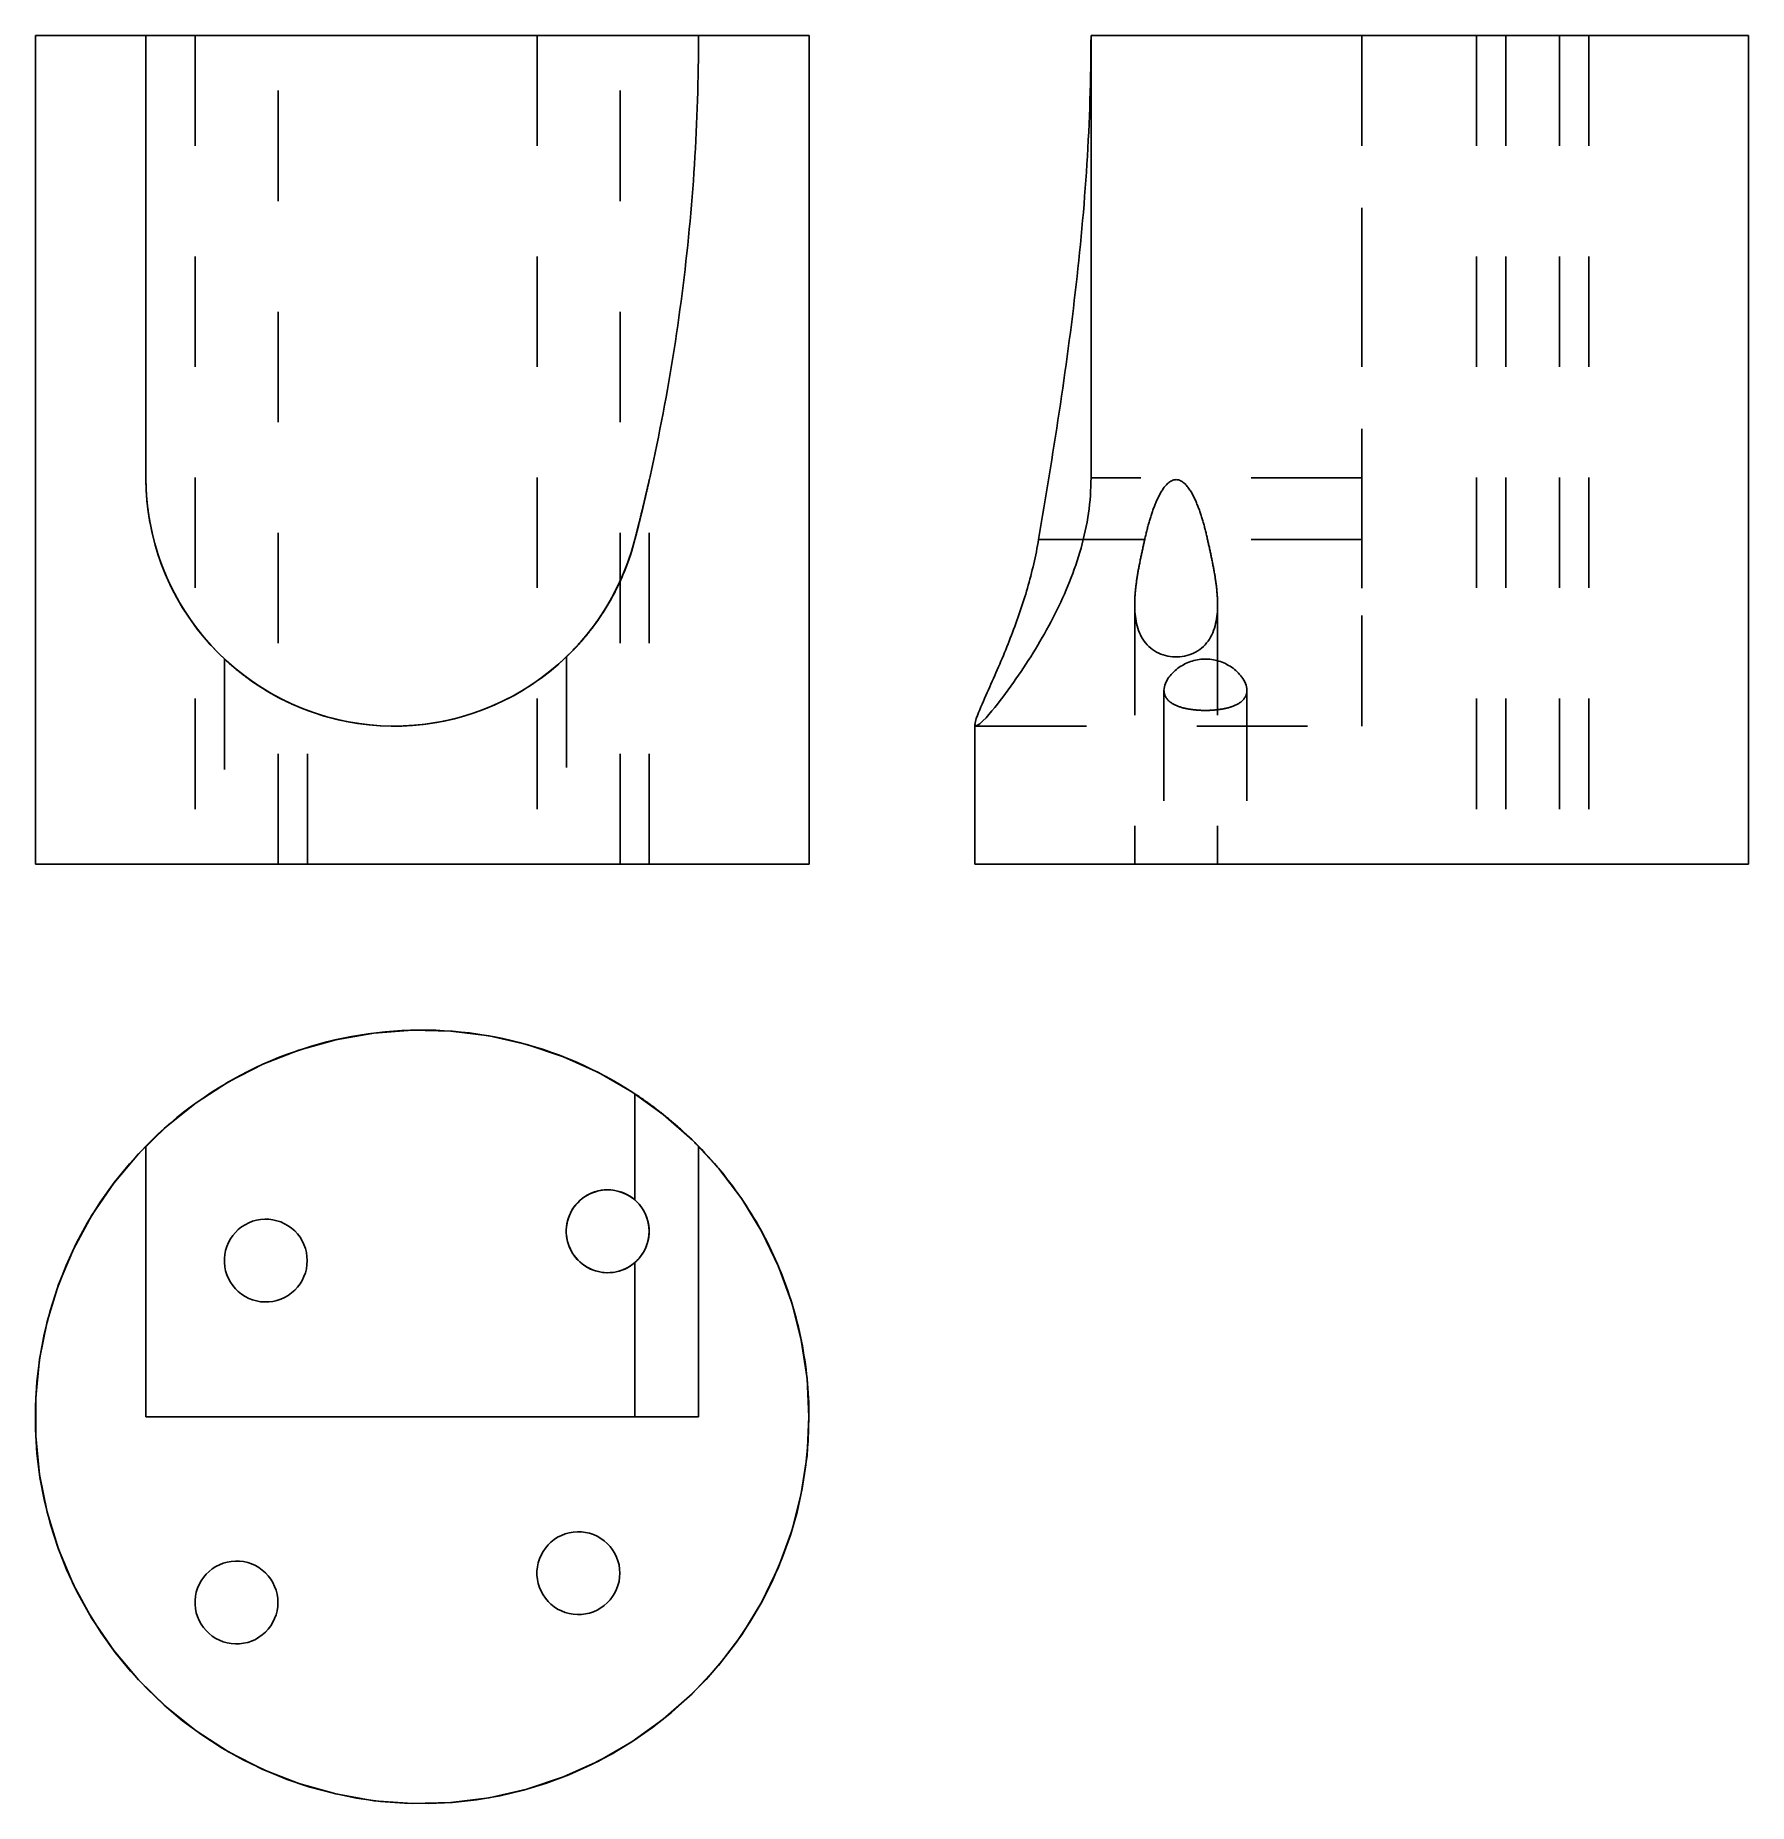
# Model space of a CAD drawing. Extents: x 0 to 1.55, y 0 to 1.6.
import ezdxf

# ---------------------------------------------------------------- set-up
doc = ezdxf.new("R2010")
doc.units = 0
doc.linetypes.add('HIDDEN', pattern=[0.037501, 0.025013, -0.012488])
for name, color, linetype in [('FRONT', 7, 'CONTINUOUS'), ('FRONT_HID', 7, 'HIDDEN'), ('LEFT', 7, 'CONTINUOUS'), ('LEFT_HID', 7, 'HIDDEN'), ('TOP', 7, 'CONTINUOUS'), ('TOP_HID', 7, 'HIDDEN')]:
    doc.layers.add(name, color=color, linetype=linetype)

msp = doc.modelspace()

# ---------------------------------------------------------------- linework, layer by layer
at = {"layer": 'FRONT'}
for p, q in [((0.1, 1.59994), (0, 1.59994)), ((0, 1.59994), (0, 0.84994)), ((0.1, 1.59994), (0.1, 1.199679)), ((0.6, 1.59994), (0.1, 1.59994)), ((0.599942, 1.585307), (0.599869, 1.577991)), ((0.599985, 1.592624), (0.599942, 1.585307)), ((0.6, 1.59994), (0.599985, 1.592624)), ((0.7, 1.59994), (0.6, 1.59994)), ((0.7, 0.84994), (0.7, 1.59994)), ((0.599767, 1.570676), (0.599635, 1.56336)), ((0.599869, 1.577991), (0.599767, 1.570676)), ((0.599475, 1.556046), (0.599286, 1.548732)), ((0.599635, 1.56336), (0.599475, 1.556046)), ((0.599067, 1.541418), (0.598819, 1.534106)), ((0.599286, 1.548732), (0.599067, 1.541418)), ((0.598542, 1.526795), (0.598236, 1.519485)), ((0.598819, 1.534106), (0.598542, 1.526795)), ((0.597536, 1.504869), (0.597143, 1.497563)), ((0.597901, 1.512176), (0.597536, 1.504869)), ((0.598236, 1.519485), (0.597901, 1.512176)), ((0.59672, 1.490259), (0.596268, 1.482956)), ((0.597143, 1.497563), (0.59672, 1.490259)), ((0.595787, 1.475656), (0.595277, 1.468357)), ((0.596268, 1.482956), (0.595787, 1.475656)), ((0.594738, 1.46106), (0.59417, 1.453766)), ((0.595277, 1.468357), (0.594738, 1.46106)), ((0.593573, 1.446474), (0.592947, 1.439184)), ((0.59417, 1.453766), (0.593573, 1.446474)), ((0.591607, 1.424613), (0.590894, 1.417331)), ((0.592292, 1.431897), (0.591607, 1.424613)), ((0.592947, 1.439184), (0.592292, 1.431897)), ((0.590151, 1.410053), (0.58938, 1.402777)), ((0.590894, 1.417331), (0.590151, 1.410053)), ((0.58858, 1.395504), (0.58775, 1.388235)), ((0.58938, 1.402777), (0.58858, 1.395504)), ((0.586892, 1.380969), (0.586005, 1.373707)), ((0.58775, 1.388235), (0.586892, 1.380969)), ((0.585088, 1.366448), (0.584143, 1.359193)), ((0.586005, 1.373707), (0.585088, 1.366448)), ((0.582166, 1.344694), (0.581134, 1.337451)), ((0.583169, 1.351941), (0.582166, 1.344694)), ((0.584143, 1.359193), (0.583169, 1.351941)), ((0.580073, 1.330212), (0.578984, 1.322977)), ((0.581134, 1.337451), (0.580073, 1.330212)), ((0.577865, 1.315746), (0.576718, 1.30852)), ((0.578984, 1.322977), (0.577865, 1.315746)), ((0.575542, 1.301299), (0.574337, 1.294082)), ((0.576718, 1.30852), (0.575542, 1.301299)), ((0.573104, 1.286871), (0.571842, 1.279664)), ((0.574337, 1.294082), (0.573104, 1.286871)), ((0.569231, 1.265266), (0.567883, 1.258075)), ((0.570551, 1.272462), (0.569231, 1.265266)), ((0.571842, 1.279664), (0.570551, 1.272462)), ((0.566506, 1.250889), (0.5651, 1.243709)), ((0.567883, 1.258075), (0.566506, 1.250889)), ((0.563666, 1.236534), (0.562203, 1.229366)), ((0.5651, 1.243709), (0.563666, 1.236534)), ((0.560711, 1.222203), (0.559191, 1.215046)), ((0.562203, 1.229366), (0.560711, 1.222203)), ((0.556066, 1.200751), (0.554461, 1.193613)), ((0.557643, 1.207895), (0.556066, 1.200751)), ((0.559191, 1.215046), (0.557643, 1.207895)), ((0.1, 1.199679), (0.100237, 1.189371)), ((0.1, 1.199679), (0.100001, 1.199028)), ((0.100001, 1.199028), (0.100004, 1.198378)), ((0.100004, 1.198378), (0.100008, 1.197728)), ((0.100008, 1.197728), (0.100015, 1.197078)), ((0.100015, 1.197078), (0.100024, 1.196428)), ((0.100024, 1.196428), (0.100034, 1.195778)), ((0.100034, 1.195778), (0.100046, 1.195128)), ((0.100046, 1.195128), (0.10006, 1.194478)), ((0.10006, 1.194478), (0.100076, 1.193828)), ((0.100076, 1.193828), (0.100094, 1.193178)), ((0.100094, 1.193178), (0.100114, 1.192528)), ((0.100114, 1.192528), (0.100135, 1.191878)), ((0.100135, 1.191878), (0.100159, 1.191229)), ((0.100159, 1.191229), (0.100184, 1.190579)), ((0.100184, 1.190579), (0.100212, 1.189929)), ((0.100212, 1.189929), (0.100241, 1.18928)), ((0.100237, 1.189371), (0.100945, 1.179085)), ((0.100241, 1.18928), (0.100272, 1.18863)), ((0.100272, 1.18863), (0.100305, 1.187981)), ((0.100305, 1.187981), (0.100339, 1.187332)), ((0.100339, 1.187332), (0.100376, 1.186683)), ((0.100376, 1.186683), (0.100415, 1.186034)), ((0.100415, 1.186034), (0.100455, 1.185385)), ((0.100455, 1.185385), (0.100497, 1.184736)), ((0.100497, 1.184736), (0.100541, 1.184087)), ((0.100541, 1.184087), (0.100588, 1.183439)), ((0.552827, 1.186481), (0.551164, 1.179356)), ((0.552333, 1.184353), (0.552232, 1.183916)), ((0.552435, 1.184789), (0.552333, 1.184353)), ((0.554461, 1.193613), (0.552827, 1.186481)), ((0.555438, 1.197942), (0.554681, 1.194583)), ((0.100588, 1.183439), (0.100635, 1.18279)), ((0.100635, 1.18279), (0.100685, 1.182142)), ((0.100685, 1.182142), (0.100737, 1.181494)), ((0.100737, 1.181494), (0.10079, 1.180846)), ((0.10079, 1.180846), (0.100846, 1.180198)), ((0.100846, 1.180198), (0.100903, 1.179551)), ((0.100903, 1.179551), (0.100962, 1.178903)), ((0.100945, 1.179085), (0.102125, 1.168843)), ((0.100962, 1.178903), (0.101023, 1.178256)), ((0.101023, 1.178256), (0.101086, 1.177609)), ((0.101086, 1.177609), (0.101151, 1.176962)), ((0.101151, 1.176962), (0.101218, 1.176315)), ((0.101218, 1.176315), (0.101286, 1.175669)), ((0.101286, 1.175669), (0.101357, 1.175022)), ((0.101357, 1.175022), (0.101429, 1.174376)), ((0.101429, 1.174376), (0.101503, 1.17373)), ((0.101503, 1.17373), (0.101579, 1.173085)), ((0.101579, 1.173085), (0.101657, 1.172439)), ((0.101657, 1.172439), (0.101737, 1.171794)), ((0.101737, 1.171794), (0.101818, 1.171149)), ((0.101818, 1.171149), (0.101902, 1.170504)), ((0.101902, 1.170504), (0.101987, 1.16986)), ((0.101987, 1.16986), (0.102074, 1.169215)), ((0.102074, 1.169215), (0.102163, 1.168571)), ((0.102125, 1.168843), (0.103774, 1.158665)), ((0.102163, 1.168571), (0.102254, 1.167927)), ((0.549474, 1.172237), (0.547755, 1.165126)), ((0.548502, 1.168204), (0.548397, 1.167768)), ((0.548608, 1.16864), (0.548502, 1.168204)), ((0.548713, 1.169076), (0.548608, 1.16864)), ((0.548818, 1.169512), (0.548713, 1.169076)), ((0.548924, 1.169948), (0.548818, 1.169512)), ((0.549029, 1.170384), (0.548924, 1.169948)), ((0.549134, 1.17082), (0.549029, 1.170384)), ((0.549238, 1.171256), (0.549134, 1.17082)), ((0.549343, 1.171693), (0.549238, 1.171256)), ((0.549448, 1.172129), (0.549343, 1.171693)), ((0.549552, 1.172565), (0.549448, 1.172129)), ((0.551164, 1.179356), (0.549474, 1.172237)), ((0.549657, 1.173001), (0.549552, 1.172565)), ((0.549761, 1.173437), (0.549657, 1.173001)), ((0.549865, 1.173874), (0.549761, 1.173437)), ((0.549969, 1.17431), (0.549865, 1.173874)), ((0.550073, 1.174746), (0.549969, 1.17431)), ((0.550177, 1.175183), (0.550073, 1.174746)), ((0.550281, 1.175619), (0.550177, 1.175183)), ((0.550384, 1.176056), (0.550281, 1.175619)), ((0.550488, 1.176492), (0.550384, 1.176056)), ((0.550591, 1.176929), (0.550488, 1.176492)), ((0.550695, 1.177365), (0.550591, 1.176929)), ((0.550798, 1.177802), (0.550695, 1.177365)), ((0.550901, 1.178238), (0.550798, 1.177802)), ((0.551004, 1.178675), (0.550901, 1.178238)), ((0.551107, 1.179111), (0.551004, 1.178675)), ((0.55121, 1.179548), (0.551107, 1.179111)), ((0.551312, 1.179985), (0.55121, 1.179548)), ((0.551415, 1.180421), (0.551312, 1.179985)), ((0.551517, 1.180858), (0.551415, 1.180421)), ((0.55162, 1.181295), (0.551517, 1.180858)), ((0.551722, 1.181732), (0.55162, 1.181295)), ((0.551824, 1.182168), (0.551722, 1.181732)), ((0.551926, 1.182605), (0.551824, 1.182168)), ((0.552028, 1.183042), (0.551926, 1.182605)), ((0.55213, 1.183479), (0.552028, 1.183042)), ((0.552232, 1.183916), (0.55213, 1.183479)), ((0.102254, 1.167927), (0.102347, 1.167284)), ((0.102347, 1.167284), (0.102442, 1.166641)), ((0.102442, 1.166641), (0.102538, 1.165998)), ((0.102538, 1.165998), (0.102637, 1.165355)), ((0.102637, 1.165355), (0.102737, 1.164713)), ((0.102737, 1.164713), (0.102839, 1.164071)), ((0.102839, 1.164071), (0.102943, 1.163429)), ((0.102943, 1.163429), (0.103049, 1.162787)), ((0.103049, 1.162787), (0.103156, 1.162146)), ((0.103156, 1.162146), (0.103266, 1.161505)), ((0.103266, 1.161505), (0.103377, 1.160865)), ((0.103377, 1.160865), (0.10349, 1.160224)), ((0.10349, 1.160224), (0.103605, 1.159585)), ((0.103605, 1.159585), (0.103722, 1.158945)), ((0.103774, 1.158665), (0.105888, 1.148574)), ((0.546007, 1.158021), (0.544232, 1.150923)), ((0.54594, 1.157748), (0.545831, 1.157312)), ((0.546048, 1.158183), (0.54594, 1.157748)), ((0.547755, 1.165126), (0.546007, 1.158021)), ((0.546155, 1.158619), (0.546048, 1.158183)), ((0.546263, 1.159054), (0.546155, 1.158619)), ((0.546371, 1.159489), (0.546263, 1.159054)), ((0.546479, 1.159925), (0.546371, 1.159489)), ((0.546586, 1.16036), (0.546479, 1.159925)), ((0.546693, 1.160796), (0.546586, 1.16036)), ((0.546801, 1.161231), (0.546693, 1.160796)), ((0.546908, 1.161667), (0.546801, 1.161231)), ((0.547015, 1.162103), (0.546908, 1.161667)), ((0.547122, 1.162538), (0.547015, 1.162103)), ((0.547229, 1.162974), (0.547122, 1.162538)), ((0.547335, 1.16341), (0.547229, 1.162974)), ((0.547442, 1.163845), (0.547335, 1.16341)), ((0.547549, 1.164281), (0.547442, 1.163845)), ((0.547655, 1.164717), (0.547549, 1.164281)), ((0.547761, 1.165153), (0.547655, 1.164717)), ((0.547867, 1.165588), (0.547761, 1.165153)), ((0.547974, 1.166024), (0.547867, 1.165588)), ((0.54808, 1.16646), (0.547974, 1.166024)), ((0.548185, 1.166896), (0.54808, 1.16646)), ((0.548291, 1.167332), (0.548185, 1.166896)), ((0.548397, 1.167768), (0.548291, 1.167332)), ((0.105888, 1.148574), (0.108462, 1.13859)), ((0.108462, 1.13859), (0.111491, 1.128735)), ((0.539637, 1.133907), (0.542428, 1.143833)), ((0.544232, 1.150923), (0.542428, 1.143833)), ((0.111491, 1.128735), (0.114969, 1.119029)), ((0.532706, 1.114492), (0.536395, 1.12412)), ((0.534963, 1.120223), (0.534862, 1.119956)), ((0.535064, 1.120491), (0.534963, 1.120223)), ((0.535164, 1.120758), (0.535064, 1.120491)), ((0.535264, 1.121025), (0.535164, 1.120758)), ((0.535364, 1.121293), (0.535264, 1.121025)), ((0.535463, 1.121561), (0.535364, 1.121293)), ((0.535562, 1.121829), (0.535463, 1.121561)), ((0.535661, 1.122097), (0.535562, 1.121829)), ((0.53576, 1.122365), (0.535661, 1.122097)), ((0.535858, 1.122633), (0.53576, 1.122365)), ((0.535956, 1.122902), (0.535858, 1.122633)), ((0.536053, 1.12317), (0.535956, 1.122902)), ((0.53615, 1.123439), (0.536053, 1.12317)), ((0.536247, 1.123707), (0.53615, 1.123439)), ((0.536343, 1.123976), (0.536247, 1.123707)), ((0.536439, 1.124245), (0.536343, 1.123976)), ((0.536395, 1.12412), (0.539637, 1.133907)), ((0.536535, 1.124514), (0.536439, 1.124245)), ((0.53663, 1.124784), (0.536535, 1.124514)), ((0.536725, 1.125053), (0.53663, 1.124784)), ((0.53682, 1.125322), (0.536725, 1.125053)), ((0.536914, 1.125592), (0.53682, 1.125322)), ((0.537008, 1.125862), (0.536914, 1.125592)), ((0.537102, 1.126132), (0.537008, 1.125862)), ((0.537195, 1.126402), (0.537102, 1.126132)), ((0.537288, 1.126672), (0.537195, 1.126402)), ((0.537381, 1.126942), (0.537288, 1.126672)), ((0.537473, 1.127212), (0.537381, 1.126942)), ((0.537565, 1.127483), (0.537473, 1.127212)), ((0.537657, 1.127753), (0.537565, 1.127483)), ((0.537748, 1.128024), (0.537657, 1.127753)), ((0.537839, 1.128295), (0.537748, 1.128024)), ((0.537929, 1.128566), (0.537839, 1.128295)), ((0.538019, 1.128837), (0.537929, 1.128566)), ((0.538109, 1.129108), (0.538019, 1.128837)), ((0.538199, 1.129379), (0.538109, 1.129108)), ((0.538288, 1.12965), (0.538199, 1.129379)), ((0.538377, 1.129922), (0.538288, 1.12965)), ((0.538293, 1.129666), (0.539852, 1.134614)), ((0.538465, 1.130193), (0.538377, 1.129922)), ((0.538553, 1.130465), (0.538465, 1.130193)), ((0.538641, 1.130737), (0.538553, 1.130465)), ((0.538729, 1.131009), (0.538641, 1.130737)), ((0.538816, 1.131281), (0.538729, 1.131009)), ((0.538903, 1.131553), (0.538816, 1.131281)), ((0.538989, 1.131825), (0.538903, 1.131553)), ((0.539075, 1.132097), (0.538989, 1.131825)), ((0.539161, 1.13237), (0.539075, 1.132097)), ((0.539246, 1.132642), (0.539161, 1.13237)), ((0.539331, 1.132915), (0.539246, 1.132642)), ((0.539416, 1.133188), (0.539331, 1.132915)), ((0.5395, 1.133461), (0.539416, 1.133188)), ((0.539584, 1.133734), (0.5395, 1.133461)), ((0.539668, 1.134007), (0.539584, 1.133734)), ((0.114969, 1.119029), (0.118889, 1.109493)), ((0.118889, 1.109493), (0.123242, 1.100147)), ((0.524026, 1.095794), (0.528581, 1.105044)), ((0.528124, 1.104065), (0.525507, 1.098686)), ((0.528581, 1.105044), (0.532706, 1.114492)), ((0.533831, 1.117292), (0.533727, 1.117027)), ((0.533936, 1.117558), (0.533831, 1.117292)), ((0.53404, 1.117824), (0.533936, 1.117558)), ((0.534144, 1.11809), (0.53404, 1.117824)), ((0.534248, 1.118356), (0.534144, 1.11809)), ((0.534351, 1.118623), (0.534248, 1.118356)), ((0.534454, 1.118889), (0.534351, 1.118623)), ((0.534556, 1.119156), (0.534454, 1.118889)), ((0.534658, 1.119422), (0.534556, 1.119156)), ((0.53476, 1.119689), (0.534658, 1.119422)), ((0.534862, 1.119956), (0.53476, 1.119689)), ((0.123242, 1.100147), (0.128019, 1.09101)), ((0.128019, 1.09101), (0.13321, 1.082102)), ((0.519051, 1.086763), (0.524026, 1.095794)), ((0.13321, 1.082102), (0.138804, 1.073442)), ((0.138804, 1.073442), (0.144789, 1.065047)), ((0.507887, 1.069433), (0.513668, 1.07797)), ((0.51616, 1.081927), (0.511949, 1.075342)), ((0.513668, 1.07797), (0.519051, 1.086763)), ((0.144789, 1.065047), (0.151154, 1.056935)), ((0.151154, 1.056935), (0.157883, 1.049124)), ((0.495182, 1.053199), (0.501721, 1.06117)), ((0.497538, 1.055986), (0.49721, 1.055592)), ((0.497866, 1.05638), (0.497538, 1.055986)), ((0.498192, 1.056776), (0.497866, 1.05638)), ((0.498517, 1.057171), (0.498192, 1.056776)), ((0.498842, 1.057568), (0.498517, 1.057171)), ((0.499165, 1.057965), (0.498842, 1.057568)), ((0.499488, 1.058364), (0.499165, 1.057965)), ((0.49981, 1.058762), (0.499488, 1.058364)), ((0.500131, 1.059162), (0.49981, 1.058762)), ((0.500451, 1.059562), (0.500131, 1.059162)), ((0.50077, 1.059963), (0.500451, 1.059562)), ((0.501088, 1.060365), (0.50077, 1.059963)), ((0.501405, 1.060768), (0.501088, 1.060365)), ((0.501722, 1.061171), (0.501405, 1.060768)), ((0.501721, 1.06117), (0.507887, 1.069433)), ((0.502037, 1.061575), (0.501722, 1.061171)), ((0.503296, 1.063206), (0.502054, 1.061596)), ((0.157883, 1.049124), (0.164964, 1.04163)), ((0.164964, 1.04163), (0.172381, 1.034468)), ((0.481043, 1.038197), (0.488285, 1.045536)), ((0.483005, 1.040119), (0.482641, 1.039759)), ((0.483368, 1.040481), (0.483005, 1.040119)), ((0.483731, 1.040843), (0.483368, 1.040481)), ((0.484093, 1.041206), (0.483731, 1.040843)), ((0.484454, 1.04157), (0.484093, 1.041206)), ((0.484814, 1.041934), (0.484454, 1.04157)), ((0.485173, 1.0423), (0.484814, 1.041934)), ((0.485532, 1.042666), (0.485173, 1.0423)), ((0.485889, 1.043033), (0.485532, 1.042666)), ((0.486246, 1.043401), (0.485889, 1.043033)), ((0.486602, 1.04377), (0.486246, 1.043401)), ((0.486957, 1.044139), (0.486602, 1.04377)), ((0.487311, 1.04451), (0.486957, 1.044139)), ((0.487665, 1.044881), (0.487311, 1.04451)), ((0.488017, 1.045253), (0.487665, 1.044881)), ((0.488369, 1.045625), (0.488017, 1.045253)), ((0.488285, 1.045536), (0.495182, 1.053199)), ((0.48872, 1.045999), (0.488369, 1.045625)), ((0.48907, 1.046373), (0.48872, 1.045999)), ((0.489419, 1.046748), (0.48907, 1.046373)), ((0.489768, 1.047124), (0.489419, 1.046748)), ((0.490115, 1.047501), (0.489768, 1.047124)), ((0.490462, 1.047879), (0.490115, 1.047501)), ((0.490807, 1.048257), (0.490462, 1.047879)), ((0.491152, 1.048636), (0.490807, 1.048257)), ((0.491496, 1.049016), (0.491152, 1.048636)), ((0.491839, 1.049397), (0.491496, 1.049016)), ((0.492182, 1.049778), (0.491839, 1.049397)), ((0.492523, 1.05016), (0.492182, 1.049778)), ((0.492864, 1.050543), (0.492523, 1.05016)), ((0.493203, 1.050927), (0.492864, 1.050543)), ((0.493542, 1.051312), (0.493203, 1.050927)), ((0.49388, 1.051697), (0.493542, 1.051312)), ((0.494217, 1.052083), (0.49388, 1.051697)), ((0.494553, 1.05247), (0.494217, 1.052083)), ((0.494888, 1.052858), (0.494553, 1.05247)), ((0.495223, 1.053246), (0.494888, 1.052858)), ((0.495556, 1.053635), (0.495223, 1.053246)), ((0.495889, 1.054025), (0.495556, 1.053635)), ((0.49622, 1.054416), (0.495889, 1.054025)), ((0.496551, 1.054807), (0.49622, 1.054416)), ((0.496881, 1.055199), (0.496551, 1.054807)), ((0.49721, 1.055592), (0.496881, 1.055199)), ((0.171079, 1.035678), (0.17577, 1.031406)), ((0.172381, 1.034468), (0.180118, 1.027654)), ((0.174443, 1.03259), (0.173852, 1.033124)), ((0.180118, 1.027654), (0.18816, 1.021202)), ((0.457408, 1.018278), (0.465588, 1.024554)), ((0.465588, 1.024554), (0.473472, 1.031198)), ((0.473472, 1.031198), (0.481043, 1.038197)), ((0.480807, 1.037969), (0.480438, 1.037613)), ((0.481175, 1.038325), (0.480807, 1.037969)), ((0.481543, 1.038682), (0.481175, 1.038325)), ((0.48191, 1.03904), (0.481543, 1.038682)), ((0.482275, 1.039399), (0.48191, 1.03904)), ((0.482641, 1.039759), (0.482275, 1.039399)), ((0.187053, 1.022055), (0.186707, 1.022323)), ((0.1874, 1.021787), (0.187053, 1.022055)), ((0.187747, 1.02152), (0.1874, 1.021787)), ((0.188094, 1.021253), (0.187747, 1.02152)), ((0.188442, 1.020987), (0.188094, 1.021253)), ((0.18816, 1.021202), (0.19649, 1.015126)), ((0.188791, 1.020722), (0.188442, 1.020987)), ((0.189139, 1.020457), (0.188791, 1.020722)), ((0.189489, 1.020193), (0.189139, 1.020457)), ((0.189839, 1.01993), (0.189489, 1.020193)), ((0.19019, 1.019668), (0.189839, 1.01993)), ((0.190541, 1.019406), (0.19019, 1.019668)), ((0.190892, 1.019145), (0.190541, 1.019406)), ((0.191244, 1.018884), (0.190892, 1.019145)), ((0.191597, 1.018624), (0.191244, 1.018884)), ((0.19195, 1.018365), (0.191597, 1.018624)), ((0.192303, 1.018107), (0.19195, 1.018365)), ((0.192657, 1.017849), (0.192303, 1.018107)), ((0.193012, 1.017592), (0.192657, 1.017849)), ((0.193367, 1.017336), (0.193012, 1.017592)), ((0.193723, 1.01708), (0.193367, 1.017336)), ((0.194079, 1.016825), (0.193723, 1.01708)), ((0.194435, 1.016571), (0.194079, 1.016825)), ((0.194792, 1.016317), (0.194435, 1.016571)), ((0.19515, 1.016064), (0.194792, 1.016317)), ((0.195508, 1.015812), (0.19515, 1.016064)), ((0.195866, 1.015561), (0.195508, 1.015812)), ((0.196226, 1.01531), (0.195866, 1.015561)), ((0.196585, 1.01506), (0.196226, 1.01531)), ((0.19649, 1.015126), (0.205089, 1.009438)), ((0.196945, 1.01481), (0.196585, 1.01506)), ((0.197306, 1.014562), (0.196945, 1.01481)), ((0.197666, 1.014314), (0.197306, 1.014562)), ((0.198028, 1.014067), (0.197666, 1.014314)), ((0.19839, 1.01382), (0.198028, 1.014067)), ((0.198752, 1.013574), (0.19839, 1.01382)), ((0.199115, 1.013329), (0.198752, 1.013574)), ((0.199479, 1.013085), (0.199115, 1.013329)), ((0.199842, 1.012841), (0.199479, 1.013085)), ((0.200207, 1.012598), (0.199842, 1.012841)), ((0.200572, 1.012355), (0.200207, 1.012598)), ((0.200937, 1.012114), (0.200572, 1.012355)), ((0.201303, 1.011873), (0.200937, 1.012114)), ((0.201669, 1.011633), (0.201303, 1.011873)), ((0.202035, 1.011393), (0.201669, 1.011633)), ((0.202403, 1.011155), (0.202035, 1.011393)), ((0.20277, 1.010917), (0.202403, 1.011155)), ((0.203138, 1.010679), (0.20277, 1.010917)), ((0.203507, 1.010443), (0.203138, 1.010679)), ((0.203876, 1.010207), (0.203507, 1.010443)), ((0.204245, 1.009972), (0.203876, 1.010207)), ((0.204615, 1.009737), (0.204245, 1.009972)), ((0.204985, 1.009503), (0.204615, 1.009737)), ((0.205356, 1.00927), (0.204985, 1.009503)), ((0.205089, 1.009438), (0.21394, 1.004151)), ((0.205728, 1.009038), (0.205356, 1.00927)), ((0.206099, 1.008807), (0.205728, 1.009038)), ((0.206471, 1.008576), (0.206099, 1.008807)), ((0.206844, 1.008346), (0.206471, 1.008576)), ((0.207217, 1.008116), (0.206844, 1.008346)), ((0.207591, 1.007888), (0.207217, 1.008116)), ((0.440228, 1.006884), (0.448949, 1.012384)), ((0.448949, 1.012384), (0.457408, 1.018278)), ((0.207965, 1.00766), (0.207591, 1.007888)), ((0.208339, 1.007433), (0.207965, 1.00766)), ((0.208714, 1.007206), (0.208339, 1.007433)), ((0.209089, 1.00698), (0.208714, 1.007206)), ((0.209465, 1.006755), (0.209089, 1.00698)), ((0.21394, 1.004151), (0.223025, 0.999275)), ((0.223025, 0.999275), (0.232323, 0.994821)), ((0.232323, 0.994821), (0.241816, 0.990798)), ((0.234703, 0.993764), (0.234522, 0.993843)), ((0.234884, 0.993684), (0.234703, 0.993764)), ((0.235066, 0.993605), (0.234884, 0.993684)), ((0.235247, 0.993526), (0.235066, 0.993605)), ((0.235162, 0.993563), (0.238003, 0.992352)), ((0.235429, 0.993448), (0.235247, 0.993526)), ((0.235611, 0.993369), (0.235429, 0.993448)), ((0.235793, 0.993291), (0.235611, 0.993369)), ((0.235974, 0.993212), (0.235793, 0.993291)), ((0.236156, 0.993134), (0.235974, 0.993212)), ((0.236338, 0.993056), (0.236156, 0.993134)), ((0.23652, 0.992978), (0.236338, 0.993056)), ((0.236703, 0.992901), (0.23652, 0.992978)), ((0.236885, 0.992823), (0.236703, 0.992901)), ((0.237067, 0.992746), (0.236885, 0.992823)), ((0.237249, 0.992669), (0.237067, 0.992746)), ((0.237432, 0.992592), (0.237249, 0.992669)), ((0.237614, 0.992515), (0.237432, 0.992592)), ((0.237797, 0.992438), (0.237614, 0.992515)), ((0.237979, 0.992362), (0.237797, 0.992438)), ((0.238162, 0.992285), (0.237979, 0.992362)), ((0.238345, 0.992209), (0.238162, 0.992285)), ((0.238528, 0.992133), (0.238345, 0.992209)), ((0.238711, 0.992057), (0.238528, 0.992133)), ((0.238893, 0.991982), (0.238711, 0.992057)), ((0.239076, 0.991906), (0.238893, 0.991982)), ((0.403105, 0.989046), (0.412683, 0.992862)), ((0.412683, 0.992862), (0.422076, 0.997113)), ((0.422076, 0.997113), (0.431264, 1.00179)), ((0.431264, 1.00179), (0.440228, 1.006884)), ((0.23926, 0.991831), (0.239076, 0.991906)), ((0.239443, 0.991755), (0.23926, 0.991831)), ((0.239626, 0.99168), (0.239443, 0.991755)), ((0.239809, 0.991606), (0.239626, 0.99168)), ((0.239993, 0.991531), (0.239809, 0.991606)), ((0.240176, 0.991456), (0.239993, 0.991531)), ((0.240359, 0.991382), (0.240176, 0.991456)), ((0.240543, 0.991308), (0.240359, 0.991382)), ((0.240727, 0.991233), (0.240543, 0.991308)), ((0.24091, 0.99116), (0.240727, 0.991233)), ((0.241094, 0.991086), (0.24091, 0.99116)), ((0.241278, 0.991012), (0.241094, 0.991086)), ((0.241462, 0.990939), (0.241278, 0.991012)), ((0.241646, 0.990865), (0.241462, 0.990939)), ((0.241829, 0.990792), (0.241646, 0.990865)), ((0.241816, 0.990798), (0.251483, 0.987214)), ((0.242014, 0.990719), (0.241829, 0.990792)), ((0.242198, 0.990647), (0.242014, 0.990719)), ((0.242382, 0.990574), (0.242198, 0.990647)), ((0.242566, 0.990501), (0.242382, 0.990574)), ((0.24275, 0.990429), (0.242566, 0.990501)), ((0.242935, 0.990357), (0.24275, 0.990429)), ((0.243119, 0.990285), (0.242935, 0.990357)), ((0.243304, 0.990213), (0.243119, 0.990285)), ((0.243488, 0.990142), (0.243304, 0.990213)), ((0.243673, 0.99007), (0.243488, 0.990142)), ((0.243858, 0.989999), (0.243673, 0.99007)), ((0.244042, 0.989927), (0.243858, 0.989999)), ((0.244227, 0.989856), (0.244042, 0.989927)), ((0.244412, 0.989786), (0.244227, 0.989856)), ((0.244597, 0.989715), (0.244412, 0.989786)), ((0.244782, 0.989644), (0.244597, 0.989715)), ((0.244967, 0.989574), (0.244782, 0.989644)), ((0.245152, 0.989504), (0.244967, 0.989574)), ((0.245337, 0.989434), (0.245152, 0.989504)), ((0.245523, 0.989364), (0.245337, 0.989434)), ((0.245708, 0.989294), (0.245523, 0.989364)), ((0.245893, 0.989225), (0.245708, 0.989294)), ((0.246079, 0.989155), (0.245893, 0.989225)), ((0.251483, 0.987214), (0.261305, 0.984078)), ((0.261305, 0.984078), (0.27126, 0.981396)), ((0.27126, 0.981396), (0.281328, 0.979173)), ((0.281328, 0.979173), (0.291487, 0.977414)), ((0.291487, 0.977414), (0.301716, 0.976122)), ((0.301716, 0.976122), (0.311993, 0.975302)), ((0.3429, 0.975675), (0.353155, 0.976744)), ((0.353155, 0.976744), (0.36335, 0.978282)), ((0.36335, 0.978282), (0.373463, 0.980286)), ((0.373463, 0.980286), (0.383474, 0.982751)), ((0.383474, 0.982751), (0.393362, 0.985673)), ((0.393362, 0.985673), (0.403105, 0.989046)), ((0.311993, 0.975302), (0.322298, 0.974953)), ((0.322298, 0.974953), (0.332607, 0.975078)), ((0.332607, 0.975078), (0.3429, 0.975675)), ((0.7, 0.84994), (0, 0.84994))]:
    msp.add_line(p, q, dxfattribs=at)
at = {"layer": 'FRONT_HID', "linetype": 'HIDDEN'}
for p, q in [((0, 1.59994), (0.7, 1.59994)), ((0.219562, 1.59994), (0.144562, 1.59994)), ((0.144562, 1.59994), (0.219562, 1.59994)), ((0.144562, 1.59994), (0.144562, 0.84994)), ((0.219562, 0.84994), (0.219562, 1.59994)), ((0.528921, 1.59994), (0.453921, 1.59994)), ((0.453921, 1.59994), (0.528921, 1.59994)), ((0.453921, 1.59994), (0.453921, 0.84994)), ((0.528921, 0.84994), (0.528921, 1.59994)), ((0.552089, 1.183302), (0.552289, 1.184163)), ((0.552289, 1.184163), (0.552489, 1.185023)), ((0.554681, 1.194583), (0.552435, 1.184789)), ((0.552489, 1.185023), (0.552689, 1.185884)), ((0.552689, 1.185884), (0.552888, 1.186744)), ((0.552888, 1.186744), (0.553086, 1.187605)), ((0.553086, 1.187605), (0.553284, 1.188466)), ((0.553284, 1.188466), (0.553482, 1.189327)), ((0.553482, 1.189327), (0.55368, 1.190188)), ((0.55368, 1.190188), (0.553877, 1.191049)), ((0.553877, 1.191049), (0.554073, 1.19191)), ((0.554073, 1.19191), (0.554269, 1.192772)), ((0.554269, 1.192772), (0.554465, 1.193633)), ((0.554465, 1.193633), (0.554661, 1.194495)), ((0.554661, 1.194495), (0.554855, 1.195356)), ((0.554855, 1.195356), (0.55505, 1.196218)), ((0.55505, 1.196218), (0.555244, 1.19708)), ((0.555244, 1.19708), (0.555438, 1.197942)), ((0.555438, 0.84994), (0.555438, 1.197942)), ((0.548412, 1.167832), (0.54862, 1.168691)), ((0.54862, 1.168691), (0.548828, 1.16955)), ((0.548828, 1.16955), (0.549035, 1.170409)), ((0.549035, 1.170409), (0.549241, 1.171267)), ((0.549241, 1.171267), (0.549447, 1.172126)), ((0.549447, 1.172126), (0.549653, 1.172986)), ((0.549653, 1.172986), (0.549858, 1.173845)), ((0.549858, 1.173845), (0.550063, 1.174704)), ((0.550063, 1.174704), (0.550267, 1.175563)), ((0.550267, 1.175563), (0.550471, 1.176423)), ((0.550471, 1.176423), (0.550675, 1.177283)), ((0.550675, 1.177283), (0.550878, 1.178142)), ((0.550878, 1.178142), (0.551081, 1.179002)), ((0.551081, 1.179002), (0.551283, 1.179862)), ((0.551283, 1.179862), (0.551485, 1.180722)), ((0.551485, 1.180722), (0.551687, 1.181582)), ((0.551687, 1.181582), (0.551888, 1.182442)), ((0.551888, 1.182442), (0.552089, 1.183302)), ((0.103722, 1.158945), (0.105677, 1.149485)), ((0.545831, 1.157312), (0.542428, 1.143833)), ((0.544387, 1.151538), (0.544602, 1.152395)), ((0.544602, 1.152395), (0.544817, 1.153252)), ((0.544817, 1.153252), (0.545032, 1.154108)), ((0.545032, 1.154108), (0.545247, 1.154965)), ((0.545247, 1.154965), (0.545461, 1.155823)), ((0.545461, 1.155823), (0.545674, 1.15668)), ((0.545674, 1.15668), (0.545887, 1.157537)), ((0.545887, 1.157537), (0.5461, 1.158394)), ((0.5461, 1.158394), (0.546312, 1.159252)), ((0.546312, 1.159252), (0.546524, 1.16011)), ((0.546524, 1.16011), (0.546736, 1.160967)), ((0.546736, 1.160967), (0.546947, 1.161825)), ((0.546947, 1.161825), (0.547157, 1.162683)), ((0.547157, 1.162683), (0.547368, 1.163541)), ((0.547368, 1.163541), (0.547577, 1.164399)), ((0.547577, 1.164399), (0.547787, 1.165257)), ((0.547787, 1.165257), (0.547996, 1.166116)), ((0.547996, 1.166116), (0.548204, 1.166974)), ((0.548204, 1.166974), (0.548412, 1.167832)), ((0.105677, 1.149485), (0.108036, 1.140117)), ((0.108036, 1.140117), (0.110796, 1.130859)), ((0.542428, 1.143833), (0.539668, 1.134007)), ((0.539827, 1.134529), (0.542428, 1.143833)), ((0.539852, 1.134614), (0.542428, 1.143833)), ((0.542428, 1.143833), (0.542647, 1.144689)), ((0.542647, 1.144689), (0.542866, 1.145544)), ((0.542866, 1.145544), (0.543084, 1.1464)), ((0.543084, 1.1464), (0.543303, 1.147256)), ((0.543303, 1.147256), (0.54352, 1.148113)), ((0.54352, 1.148113), (0.543737, 1.148969)), ((0.543737, 1.148969), (0.543954, 1.149825)), ((0.543954, 1.149825), (0.544171, 1.150682)), ((0.544171, 1.150682), (0.544387, 1.151538)), ((0.110796, 1.130859), (0.113951, 1.121729)), ((0.113951, 1.121729), (0.117496, 1.112743)), ((0.533438, 1.116301), (0.536828, 1.125346)), ((0.534805, 1.119808), (0.535418, 1.121439)), ((0.535418, 1.121439), (0.536019, 1.123076)), ((0.536019, 1.123076), (0.536606, 1.124717)), ((0.536606, 1.124717), (0.537182, 1.126362)), ((0.536828, 1.125346), (0.539827, 1.134529)), ((0.537182, 1.126362), (0.537744, 1.128012)), ((0.537744, 1.128012), (0.538293, 1.129666)), ((0.117496, 1.112743), (0.121423, 1.103917)), ((0.525508, 1.098688), (0.529662, 1.107409)), ((0.527985, 1.103771), (0.528723, 1.10535)), ((0.528219, 1.104268), (0.528124, 1.104065)), ((0.528314, 1.104471), (0.528219, 1.104268)), ((0.528409, 1.104674), (0.528314, 1.104471)), ((0.528503, 1.104878), (0.528409, 1.104674)), ((0.528598, 1.105081), (0.528503, 1.104878)), ((0.528692, 1.105284), (0.528598, 1.105081)), ((0.528786, 1.105488), (0.528692, 1.105284)), ((0.528723, 1.10535), (0.529448, 1.106935)), ((0.52888, 1.105691), (0.528786, 1.105488)), ((0.528974, 1.105895), (0.52888, 1.105691)), ((0.529067, 1.106099), (0.528974, 1.105895)), ((0.52916, 1.106303), (0.529067, 1.106099)), ((0.529253, 1.106507), (0.52916, 1.106303)), ((0.529346, 1.106711), (0.529253, 1.106507)), ((0.529439, 1.106915), (0.529346, 1.106711)), ((0.529531, 1.107119), (0.529439, 1.106915)), ((0.529448, 1.106935), (0.530161, 1.108526)), ((0.529624, 1.107323), (0.529531, 1.107119)), ((0.529716, 1.107528), (0.529624, 1.107323)), ((0.529662, 1.107409), (0.533438, 1.116301)), ((0.529807, 1.107732), (0.529716, 1.107528)), ((0.529899, 1.107937), (0.529807, 1.107732)), ((0.52999, 1.108142), (0.529899, 1.107937)), ((0.530082, 1.108346), (0.52999, 1.108142)), ((0.530173, 1.108551), (0.530082, 1.108346)), ((0.530161, 1.108526), (0.530862, 1.110122)), ((0.530263, 1.108756), (0.530173, 1.108551)), ((0.530354, 1.108961), (0.530263, 1.108756)), ((0.530444, 1.109166), (0.530354, 1.108961)), ((0.530535, 1.109372), (0.530444, 1.109166)), ((0.530625, 1.109577), (0.530535, 1.109372)), ((0.530714, 1.109782), (0.530625, 1.109577)), ((0.530804, 1.109988), (0.530714, 1.109782)), ((0.530893, 1.110193), (0.530804, 1.109988)), ((0.530862, 1.110122), (0.531551, 1.111723)), ((0.530982, 1.110399), (0.530893, 1.110193)), ((0.531071, 1.110605), (0.530982, 1.110399)), ((0.53116, 1.110811), (0.531071, 1.110605)), ((0.531249, 1.111017), (0.53116, 1.110811)), ((0.531337, 1.111223), (0.531249, 1.111017)), ((0.531425, 1.111429), (0.531337, 1.111223)), ((0.531513, 1.111635), (0.531425, 1.111429)), ((0.531601, 1.111841), (0.531513, 1.111635)), ((0.531551, 1.111723), (0.532226, 1.11333)), ((0.531688, 1.112048), (0.531601, 1.111841)), ((0.531776, 1.112254), (0.531688, 1.112048)), ((0.531863, 1.112461), (0.531776, 1.112254)), ((0.53195, 1.112667), (0.531863, 1.112461)), ((0.532036, 1.112874), (0.53195, 1.112667)), ((0.532123, 1.113081), (0.532036, 1.112874)), ((0.532209, 1.113288), (0.532123, 1.113081)), ((0.532295, 1.113495), (0.532209, 1.113288)), ((0.532226, 1.11333), (0.53289, 1.114942)), ((0.532381, 1.113702), (0.532295, 1.113495)), ((0.532467, 1.113909), (0.532381, 1.113702)), ((0.532552, 1.114116), (0.532467, 1.113909)), ((0.532637, 1.114324), (0.532552, 1.114116)), ((0.532722, 1.114531), (0.532637, 1.114324)), ((0.532807, 1.114739), (0.532722, 1.114531)), ((0.532892, 1.114946), (0.532807, 1.114739)), ((0.53289, 1.114942), (0.533541, 1.116559)), ((0.532976, 1.115154), (0.532892, 1.114946)), ((0.53306, 1.115362), (0.532976, 1.115154)), ((0.533144, 1.115569), (0.53306, 1.115362)), ((0.533228, 1.115777), (0.533144, 1.115569)), ((0.533312, 1.115985), (0.533228, 1.115777)), ((0.533395, 1.116193), (0.533312, 1.115985)), ((0.533478, 1.116402), (0.533395, 1.116193)), ((0.533561, 1.11661), (0.533478, 1.116402)), ((0.533541, 1.116559), (0.534179, 1.118181)), ((0.533644, 1.116818), (0.533561, 1.11661)), ((0.533727, 1.117027), (0.533644, 1.116818)), ((0.534179, 1.118181), (0.534805, 1.119808)), ((0.121423, 1.103917), (0.125726, 1.095268)), ((0.125726, 1.095268), (0.130397, 1.086812)), ((0.516094, 1.081821), (0.520982, 1.090153)), ((0.519073, 1.086801), (0.519943, 1.088312)), ((0.519889, 1.088217), (0.519737, 1.087952)), ((0.52004, 1.088481), (0.519889, 1.088217)), ((0.519943, 1.088312), (0.520801, 1.089829)), ((0.52019, 1.088746), (0.52004, 1.088481)), ((0.52034, 1.089011), (0.52019, 1.088746)), ((0.52049, 1.089277), (0.52034, 1.089011)), ((0.52064, 1.089542), (0.52049, 1.089277)), ((0.520789, 1.089808), (0.52064, 1.089542)), ((0.520938, 1.090074), (0.520789, 1.089808)), ((0.520801, 1.089829), (0.521647, 1.091353)), ((0.521086, 1.09034), (0.520938, 1.090074)), ((0.520982, 1.090153), (0.525508, 1.098688)), ((0.521234, 1.090606), (0.521086, 1.09034)), ((0.521382, 1.090873), (0.521234, 1.090606)), ((0.521529, 1.091139), (0.521382, 1.090873)), ((0.521676, 1.091406), (0.521529, 1.091139)), ((0.521647, 1.091353), (0.522481, 1.092883)), ((0.521823, 1.091673), (0.521676, 1.091406)), ((0.521969, 1.09194), (0.521823, 1.091673)), ((0.522115, 1.092208), (0.521969, 1.09194)), ((0.52226, 1.092476), (0.522115, 1.092208)), ((0.522406, 1.092744), (0.52226, 1.092476)), ((0.52255, 1.093012), (0.522406, 1.092744)), ((0.522481, 1.092883), (0.523303, 1.09442)), ((0.522695, 1.09328), (0.52255, 1.093012)), ((0.522839, 1.093548), (0.522695, 1.09328)), ((0.522983, 1.093817), (0.522839, 1.093548)), ((0.523126, 1.094086), (0.522983, 1.093817)), ((0.523269, 1.094355), (0.523126, 1.094086)), ((0.523411, 1.094624), (0.523269, 1.094355)), ((0.523303, 1.09442), (0.524114, 1.095963)), ((0.523554, 1.094894), (0.523411, 1.094624)), ((0.523696, 1.095163), (0.523554, 1.094894)), ((0.523837, 1.095433), (0.523696, 1.095163)), ((0.523978, 1.095703), (0.523837, 1.095433)), ((0.524119, 1.095973), (0.523978, 1.095703)), ((0.524114, 1.095963), (0.524912, 1.097513)), ((0.524259, 1.096244), (0.524119, 1.095973)), ((0.524399, 1.096514), (0.524259, 1.096244)), ((0.524539, 1.096785), (0.524399, 1.096514)), ((0.524678, 1.097056), (0.524539, 1.096785)), ((0.524817, 1.097327), (0.524678, 1.097056)), ((0.524956, 1.097598), (0.524817, 1.097327)), ((0.524912, 1.097513), (0.525699, 1.099068)), ((0.525094, 1.09787), (0.524956, 1.097598)), ((0.525232, 1.098142), (0.525094, 1.09787)), ((0.525369, 1.098414), (0.525232, 1.098142)), ((0.525507, 1.098686), (0.525369, 1.098414)), ((0.525699, 1.099068), (0.526473, 1.10063)), ((0.526473, 1.10063), (0.527235, 1.102198)), ((0.527235, 1.102198), (0.527985, 1.103771)), ((0.130397, 1.086812), (0.135427, 1.078565)), ((0.135427, 1.078565), (0.140807, 1.070541)), ((0.505267, 1.065825), (0.510852, 1.073706)), ((0.508748, 1.070652), (0.509743, 1.072083)), ((0.509694, 1.072011), (0.509559, 1.071817)), ((0.509828, 1.072206), (0.509694, 1.072011)), ((0.509743, 1.072083), (0.510727, 1.073521)), ((0.509962, 1.072401), (0.509828, 1.072206)), ((0.510096, 1.072596), (0.509962, 1.072401)), ((0.51023, 1.072791), (0.510096, 1.072596)), ((0.510363, 1.072987), (0.51023, 1.072791)), ((0.510497, 1.073182), (0.510363, 1.072987)), ((0.51063, 1.073378), (0.510497, 1.073182)), ((0.510763, 1.073574), (0.51063, 1.073378)), ((0.510727, 1.073521), (0.5117, 1.074968)), ((0.510895, 1.07377), (0.510763, 1.073574)), ((0.510852, 1.073706), (0.516094, 1.081821)), ((0.511028, 1.073966), (0.510895, 1.07377)), ((0.51116, 1.074162), (0.511028, 1.073966)), ((0.511292, 1.074358), (0.51116, 1.074162)), ((0.511424, 1.074555), (0.511292, 1.074358)), ((0.511556, 1.074752), (0.511424, 1.074555)), ((0.511687, 1.074948), (0.511556, 1.074752)), ((0.511818, 1.075145), (0.511687, 1.074948)), ((0.5117, 1.074968), (0.512662, 1.076422)), ((0.511949, 1.075342), (0.511818, 1.075145)), ((0.512662, 1.076422), (0.513612, 1.077883)), ((0.513612, 1.077883), (0.514551, 1.079351)), ((0.514551, 1.079351), (0.515478, 1.080827)), ((0.515478, 1.080827), (0.516394, 1.08231)), ((0.516319, 1.082187), (0.51616, 1.081927)), ((0.516478, 1.082447), (0.516319, 1.082187)), ((0.516394, 1.08231), (0.517299, 1.0838)), ((0.516637, 1.082707), (0.516478, 1.082447)), ((0.516795, 1.082967), (0.516637, 1.082707)), ((0.516953, 1.083228), (0.516795, 1.082967)), ((0.517111, 1.083488), (0.516953, 1.083228)), ((0.517268, 1.083749), (0.517111, 1.083488)), ((0.517425, 1.08401), (0.517268, 1.083749)), ((0.517299, 1.0838), (0.518192, 1.085297)), ((0.517582, 1.084272), (0.517425, 1.08401)), ((0.517738, 1.084533), (0.517582, 1.084272)), ((0.517894, 1.084795), (0.517738, 1.084533)), ((0.51805, 1.085057), (0.517894, 1.084795)), ((0.518205, 1.085319), (0.51805, 1.085057)), ((0.518192, 1.085297), (0.519073, 1.086801)), ((0.51836, 1.085581), (0.518205, 1.085319)), ((0.518514, 1.085844), (0.51836, 1.085581)), ((0.518668, 1.086107), (0.518514, 1.085844)), ((0.518822, 1.08637), (0.518668, 1.086107)), ((0.518976, 1.086633), (0.518822, 1.08637)), ((0.519129, 1.086896), (0.518976, 1.086633)), ((0.519281, 1.08716), (0.519129, 1.086896)), ((0.519434, 1.087424), (0.519281, 1.08716)), ((0.519586, 1.087688), (0.519434, 1.087424)), ((0.519737, 1.087952), (0.519586, 1.087688)), ((0.140807, 1.070541), (0.146526, 1.062756)), ((0.146526, 1.062756), (0.152575, 1.055224)), ((0.493106, 1.050817), (0.499348, 1.05819)), ((0.497084, 1.055441), (0.498197, 1.056782)), ((0.498197, 1.056782), (0.4993, 1.058132)), ((0.4993, 1.058132), (0.500393, 1.05949)), ((0.499348, 1.05819), (0.505267, 1.065825)), ((0.500393, 1.05949), (0.501475, 1.060857)), ((0.501475, 1.060857), (0.502546, 1.062231)), ((0.502054, 1.061596), (0.502037, 1.061575)), ((0.502546, 1.062231), (0.503607, 1.063615)), ((0.503439, 1.063394), (0.503296, 1.063206)), ((0.503583, 1.063583), (0.503439, 1.063394)), ((0.503726, 1.063771), (0.503583, 1.063583)), ((0.503607, 1.063615), (0.504657, 1.065006)), ((0.503869, 1.06396), (0.503726, 1.063771)), ((0.504012, 1.064148), (0.503869, 1.06396)), ((0.504154, 1.064337), (0.504012, 1.064148)), ((0.504297, 1.064526), (0.504154, 1.064337)), ((0.504439, 1.064715), (0.504297, 1.064526)), ((0.504581, 1.064904), (0.504439, 1.064715)), ((0.504723, 1.065094), (0.504581, 1.064904)), ((0.504657, 1.065006), (0.505696, 1.066406)), ((0.504864, 1.065284), (0.504723, 1.065094)), ((0.505006, 1.065473), (0.504864, 1.065284)), ((0.505147, 1.065663), (0.505006, 1.065473)), ((0.505288, 1.065853), (0.505147, 1.065663)), ((0.505429, 1.066043), (0.505288, 1.065853)), ((0.505569, 1.066234), (0.505429, 1.066043)), ((0.50571, 1.066424), (0.505569, 1.066234)), ((0.505696, 1.066406), (0.506724, 1.067813)), ((0.50585, 1.066615), (0.50571, 1.066424)), ((0.50599, 1.066806), (0.50585, 1.066615)), ((0.50613, 1.066996), (0.50599, 1.066806)), ((0.506269, 1.067188), (0.50613, 1.066996)), ((0.506409, 1.067379), (0.506269, 1.067188)), ((0.506548, 1.06757), (0.506409, 1.067379)), ((0.506687, 1.067762), (0.506548, 1.06757)), ((0.506826, 1.067953), (0.506687, 1.067762)), ((0.506724, 1.067813), (0.507742, 1.069228)), ((0.506964, 1.068145), (0.506826, 1.067953)), ((0.507103, 1.068337), (0.506964, 1.068145)), ((0.507241, 1.068529), (0.507103, 1.068337)), ((0.507379, 1.068721), (0.507241, 1.068529)), ((0.507517, 1.068914), (0.507379, 1.068721)), ((0.507654, 1.069106), (0.507517, 1.068914)), ((0.507792, 1.069299), (0.507654, 1.069106)), ((0.507742, 1.069228), (0.508748, 1.070652)), ((0.507929, 1.069492), (0.507792, 1.069299)), ((0.508066, 1.069685), (0.507929, 1.069492)), ((0.508203, 1.069878), (0.508066, 1.069685)), ((0.508339, 1.070071), (0.508203, 1.069878)), ((0.508476, 1.070264), (0.508339, 1.070071)), ((0.508612, 1.070458), (0.508476, 1.070264)), ((0.508748, 1.070652), (0.508612, 1.070458)), ((0.508884, 1.070845), (0.508748, 1.070652)), ((0.509019, 1.071039), (0.508884, 1.070845)), ((0.509154, 1.071234), (0.509019, 1.071039)), ((0.50929, 1.071428), (0.509154, 1.071234)), ((0.509424, 1.071622), (0.50929, 1.071428)), ((0.509559, 1.071817), (0.509424, 1.071622)), ((0.152575, 1.055224), (0.158942, 1.047959)), ((0.158942, 1.047959), (0.165615, 1.040974)), ((0.165615, 1.040974), (0.172582, 1.034282)), ((0.479702, 1.036909), (0.486553, 1.043719)), ((0.48169, 1.038826), (0.482933, 1.040048)), ((0.482933, 1.040048), (0.484166, 1.04128)), ((0.484166, 1.04128), (0.48539, 1.042521)), ((0.48539, 1.042521), (0.486604, 1.043772)), ((0.486553, 1.043719), (0.493106, 1.050817)), ((0.486604, 1.043772), (0.487808, 1.045032)), ((0.487808, 1.045032), (0.489003, 1.046301)), ((0.489003, 1.046301), (0.490187, 1.04758)), ((0.490187, 1.04758), (0.491362, 1.048868)), ((0.491362, 1.048868), (0.492527, 1.050165)), ((0.492527, 1.050165), (0.493681, 1.05147)), ((0.493681, 1.05147), (0.494826, 1.052785)), ((0.494826, 1.052785), (0.49596, 1.054109)), ((0.49596, 1.054109), (0.497084, 1.055441)), ((0.173852, 1.033124), (0.171079, 1.035678)), ((0.171079, 1.035678), (0.171079, 0.84994)), ((0.172582, 1.034282), (0.179831, 1.027896)), ((0.174632, 1.03242), (0.174443, 1.03259)), ((0.174821, 1.032251), (0.174632, 1.03242)), ((0.17501, 1.032081), (0.174821, 1.032251)), ((0.1752, 1.031912), (0.17501, 1.032081)), ((0.175389, 1.031743), (0.1752, 1.031912)), ((0.175579, 1.031575), (0.175389, 1.031743)), ((0.175769, 1.031406), (0.175579, 1.031575)), ((0.175959, 1.031238), (0.175769, 1.031406)), ((0.17577, 1.031406), (0.176612, 1.030664)), ((0.17615, 1.03107), (0.175959, 1.031238)), ((0.17634, 1.030902), (0.17615, 1.03107)), ((0.176531, 1.030735), (0.17634, 1.030902)), ((0.176722, 1.030567), (0.176531, 1.030735)), ((0.176612, 1.030664), (0.177458, 1.029926)), ((0.176913, 1.0304), (0.176722, 1.030567)), ((0.177105, 1.030233), (0.176913, 1.0304)), ((0.177296, 1.030067), (0.177105, 1.030233)), ((0.177488, 1.0299), (0.177296, 1.030067)), ((0.177458, 1.029926), (0.178308, 1.029193)), ((0.17768, 1.029734), (0.177488, 1.0299)), ((0.177872, 1.029568), (0.17768, 1.029734)), ((0.178064, 1.029402), (0.177872, 1.029568)), ((0.178257, 1.029236), (0.178064, 1.029402)), ((0.17845, 1.029071), (0.178257, 1.029236)), ((0.178308, 1.029193), (0.179161, 1.028463)), ((0.178642, 1.028906), (0.17845, 1.029071)), ((0.178835, 1.028741), (0.178642, 1.028906)), ((0.179029, 1.028576), (0.178835, 1.028741)), ((0.179222, 1.028412), (0.179029, 1.028576)), ((0.179161, 1.028463), (0.180018, 1.027738)), ((0.179416, 1.028247), (0.179222, 1.028412)), ((0.179609, 1.028083), (0.179416, 1.028247)), ((0.179803, 1.027919), (0.179609, 1.028083)), ((0.179998, 1.027756), (0.179803, 1.027919)), ((0.179831, 1.027896), (0.187347, 1.021828)), ((0.180192, 1.027592), (0.179998, 1.027756)), ((0.180018, 1.027738), (0.180879, 1.027018)), ((0.180387, 1.027429), (0.180192, 1.027592)), ((0.180581, 1.027266), (0.180387, 1.027429)), ((0.180776, 1.027103), (0.180581, 1.027266)), ((0.180971, 1.026941), (0.180776, 1.027103)), ((0.180879, 1.027018), (0.181743, 1.026301)), ((0.181166, 1.026778), (0.180971, 1.026941)), ((0.181362, 1.026616), (0.181166, 1.026778)), ((0.181558, 1.026454), (0.181362, 1.026616)), ((0.181753, 1.026293), (0.181558, 1.026454)), ((0.181743, 1.026301), (0.182611, 1.025589)), ((0.181949, 1.026131), (0.181753, 1.026293)), ((0.182146, 1.02597), (0.181949, 1.026131)), ((0.182342, 1.025809), (0.182146, 1.02597)), ((0.182538, 1.025648), (0.182342, 1.025809)), ((0.182735, 1.025488), (0.182538, 1.025648)), ((0.182611, 1.025589), (0.183482, 1.024882)), ((0.182932, 1.025327), (0.182735, 1.025488)), ((0.183129, 1.025167), (0.182932, 1.025327)), ((0.183326, 1.025007), (0.183129, 1.025167)), ((0.183524, 1.024848), (0.183326, 1.025007)), ((0.183482, 1.024882), (0.184357, 1.024178)), ((0.183722, 1.024688), (0.183524, 1.024848)), ((0.183919, 1.024529), (0.183722, 1.024688)), ((0.184117, 1.02437), (0.183919, 1.024529)), ((0.184316, 1.024211), (0.184117, 1.02437)), ((0.184514, 1.024053), (0.184316, 1.024211)), ((0.184357, 1.024178), (0.185235, 1.023479)), ((0.184712, 1.023894), (0.184514, 1.024053)), ((0.457482, 1.018332), (0.465152, 1.024204)), ((0.465152, 1.024204), (0.472564, 1.0304)), ((0.472564, 1.0304), (0.479702, 1.036909)), ((0.480438, 1.037613), (0.48169, 1.038826)), ((0.480438, 1.037613), (0.480438, 0.84994)), ((0.184911, 1.023736), (0.184712, 1.023894)), ((0.18511, 1.023578), (0.184911, 1.023736)), ((0.185309, 1.023421), (0.18511, 1.023578)), ((0.185235, 1.023479), (0.186117, 1.022785)), ((0.185508, 1.023263), (0.185309, 1.023421)), ((0.185708, 1.023106), (0.185508, 1.023263)), ((0.185907, 1.022949), (0.185708, 1.023106)), ((0.186107, 1.022792), (0.185907, 1.022949)), ((0.186307, 1.022636), (0.186107, 1.022792)), ((0.186117, 1.022785), (0.187002, 1.022095)), ((0.186507, 1.02248), (0.186307, 1.022636)), ((0.186707, 1.022323), (0.186507, 1.02248)), ((0.187002, 1.022095), (0.18789, 1.021409)), ((0.187347, 1.021828), (0.195117, 1.016088)), ((0.18789, 1.021409), (0.188783, 1.020728)), ((0.188783, 1.020728), (0.189678, 1.020051)), ((0.189678, 1.020051), (0.190577, 1.019379)), ((0.190577, 1.019379), (0.191479, 1.018711)), ((0.191479, 1.018711), (0.192385, 1.018048)), ((0.192385, 1.018048), (0.193293, 1.017389)), ((0.193293, 1.017389), (0.194205, 1.016735)), ((0.194205, 1.016735), (0.195121, 1.016085)), ((0.195117, 1.016088), (0.203126, 1.010687)), ((0.195121, 1.016085), (0.196039, 1.01544)), ((0.196039, 1.01544), (0.196961, 1.014799)), ((0.196961, 1.014799), (0.197886, 1.014163)), ((0.197886, 1.014163), (0.198814, 1.013532)), ((0.198814, 1.013532), (0.199746, 1.012906)), ((0.199746, 1.012906), (0.20068, 1.012284)), ((0.20068, 1.012284), (0.201617, 1.011666)), ((0.201617, 1.011666), (0.202558, 1.011054)), ((0.202558, 1.011054), (0.203502, 1.010446)), ((0.203126, 1.010687), (0.21136, 1.005635)), ((0.203502, 1.010446), (0.204448, 1.009843)), ((0.204448, 1.009843), (0.205398, 1.009244)), ((0.205398, 1.009244), (0.20635, 1.008651)), ((0.20635, 1.008651), (0.207306, 1.008062)), ((0.207306, 1.008062), (0.208264, 1.007478)), ((0.441419, 1.007603), (0.449566, 1.012795)), ((0.449566, 1.012795), (0.457482, 1.018332)), ((0.208264, 1.007478), (0.209226, 1.006898)), ((0.209226, 1.006898), (0.21019, 1.006324)), ((0.209849, 1.006526), (0.209465, 1.006755)), ((0.210234, 1.006298), (0.209849, 1.006526)), ((0.21019, 1.006324), (0.211157, 1.005754)), ((0.21062, 1.00607), (0.210234, 1.006298)), ((0.211006, 1.005843), (0.21062, 1.00607)), ((0.211392, 1.005617), (0.211006, 1.005843)), ((0.211157, 1.005754), (0.212127, 1.005189)), ((0.21136, 1.005635), (0.219804, 1.000942)), ((0.211779, 1.005391), (0.211392, 1.005617)), ((0.212166, 1.005167), (0.211779, 1.005391)), ((0.212127, 1.005189), (0.2131, 1.004629)), ((0.212554, 1.004943), (0.212166, 1.005167)), ((0.212942, 1.00472), (0.212554, 1.004943)), ((0.213331, 1.004497), (0.212942, 1.00472)), ((0.2131, 1.004629), (0.214076, 1.004074)), ((0.21372, 1.004276), (0.213331, 1.004497)), ((0.214109, 1.004055), (0.21372, 1.004276)), ((0.214076, 1.004074), (0.215054, 1.003524)), ((0.214499, 1.003835), (0.214109, 1.004055)), ((0.21489, 1.003616), (0.214499, 1.003835)), ((0.215281, 1.003397), (0.21489, 1.003616)), ((0.215054, 1.003524), (0.216035, 1.002978)), ((0.215672, 1.00318), (0.215281, 1.003397)), ((0.216063, 1.002963), (0.215672, 1.00318)), ((0.216035, 1.002978), (0.217019, 1.002438)), ((0.216456, 1.002747), (0.216063, 1.002963)), ((0.216848, 1.002531), (0.216456, 1.002747)), ((0.217241, 1.002317), (0.216848, 1.002531)), ((0.217019, 1.002438), (0.218005, 1.001902)), ((0.217635, 1.002103), (0.217241, 1.002317)), ((0.218028, 1.00189), (0.217635, 1.002103)), ((0.218005, 1.001902), (0.218994, 1.001372)), ((0.218423, 1.001678), (0.218028, 1.00189)), ((0.218817, 1.001466), (0.218423, 1.001678)), ((0.219212, 1.001256), (0.218817, 1.001466)), ((0.218994, 1.001372), (0.219986, 1.000846)), ((0.219608, 1.001046), (0.219212, 1.001256)), ((0.220004, 1.000837), (0.219608, 1.001046)), ((0.219804, 1.000942), (0.228441, 0.996616)), ((0.219986, 1.000846), (0.22098, 1.000325)), ((0.2204, 1.000629), (0.220004, 1.000837)), ((0.220797, 1.000421), (0.2204, 1.000629)), ((0.221194, 1.000214), (0.220797, 1.000421)), ((0.22098, 1.000325), (0.221977, 0.99981)), ((0.221592, 1.000009), (0.221194, 1.000214)), ((0.22199, 0.999803), (0.221592, 1.000009)), ((0.221977, 0.99981), (0.222977, 0.999299)), ((0.222388, 0.999599), (0.22199, 0.999803)), ((0.222787, 0.999396), (0.222388, 0.999599)), ((0.223186, 0.999193), (0.222787, 0.999396)), ((0.222977, 0.999299), (0.223979, 0.998793)), ((0.223586, 0.998991), (0.223186, 0.999193)), ((0.223986, 0.99879), (0.223586, 0.998991)), ((0.223979, 0.998793), (0.224984, 0.998293)), ((0.224386, 0.99859), (0.223986, 0.99879)), ((0.224787, 0.99839), (0.224386, 0.99859)), ((0.225188, 0.998191), (0.224787, 0.99839)), ((0.224984, 0.998293), (0.225991, 0.997797)), ((0.22559, 0.997993), (0.225188, 0.998191)), ((0.225992, 0.997796), (0.22559, 0.997993)), ((0.225991, 0.997797), (0.227, 0.997306)), ((0.226394, 0.9976), (0.225992, 0.997796)), ((0.226797, 0.997404), (0.226394, 0.9976)), ((0.2272, 0.99721), (0.226797, 0.997404)), ((0.227, 0.997306), (0.228012, 0.99682)), ((0.227604, 0.997016), (0.2272, 0.99721)), ((0.228007, 0.996823), (0.227604, 0.997016)), ((0.228412, 0.99663), (0.228007, 0.996823)), ((0.228012, 0.99682), (0.229027, 0.99634)), ((0.228816, 0.996439), (0.228412, 0.99663)), ((0.228441, 0.996616), (0.237257, 0.992666)), ((0.229222, 0.996248), (0.228816, 0.996439)), ((0.229027, 0.99634), (0.230043, 0.995864)), ((0.229627, 0.996058), (0.229222, 0.996248)), ((0.230033, 0.995869), (0.229627, 0.996058)), ((0.230439, 0.995681), (0.230033, 0.995869)), ((0.230043, 0.995864), (0.231062, 0.995394)), ((0.230846, 0.995494), (0.230439, 0.995681)), ((0.231253, 0.995307), (0.230846, 0.995494)), ((0.231062, 0.995394), (0.232084, 0.994929)), ((0.23166, 0.995121), (0.231253, 0.995307)), ((0.232068, 0.994936), (0.23166, 0.995121)), ((0.232476, 0.994752), (0.232068, 0.994936)), ((0.232084, 0.994929), (0.233108, 0.994468)), ((0.232884, 0.994568), (0.232476, 0.994752)), ((0.233293, 0.994386), (0.232884, 0.994568)), ((0.233108, 0.994468), (0.234134, 0.994013)), ((0.233702, 0.994204), (0.233293, 0.994386)), ((0.234112, 0.994023), (0.233702, 0.994204)), ((0.234522, 0.993843), (0.234112, 0.994023)), ((0.234134, 0.994013), (0.235162, 0.993563)), ((0.237257, 0.992666), (0.246234, 0.989097)), ((0.238003, 0.992352), (0.246079, 0.989155)), ((0.406834, 0.990471), (0.415749, 0.994192)), ((0.415749, 0.994192), (0.424495, 0.998293)), ((0.424495, 0.998293), (0.433057, 1.002766)), ((0.433057, 1.002766), (0.441419, 1.007603)), ((0.246079, 0.84994), (0.246079, 0.989155)), ((0.246234, 0.989097), (0.255356, 0.985918)), ((0.255356, 0.985918), (0.264606, 0.983134)), ((0.264606, 0.983134), (0.273968, 0.98075)), ((0.273968, 0.98075), (0.283423, 0.97877)), ((0.283423, 0.97877), (0.292954, 0.977199)), ((0.292954, 0.977199), (0.302545, 0.976039)), ((0.302545, 0.976039), (0.312176, 0.975291)), ((0.341138, 0.975539), (0.350755, 0.976451)), ((0.350755, 0.976451), (0.360324, 0.977775)), ((0.360324, 0.977775), (0.369827, 0.97951)), ((0.369827, 0.97951), (0.379247, 0.981651)), ((0.379247, 0.981651), (0.388566, 0.984194)), ((0.388566, 0.984194), (0.397768, 0.987137)), ((0.397768, 0.987137), (0.406834, 0.990471)), ((0.312176, 0.975291), (0.32183, 0.974959)), ((0.32183, 0.974959), (0.33149, 0.975042)), ((0.33149, 0.975042), (0.341138, 0.975539)), ((0.219562, 0.84994), (0.144562, 0.84994)), ((0.144562, 0.84994), (0.219562, 0.84994)), ((0.246079, 0.84994), (0.171079, 0.84994)), ((0.171079, 0.84994), (0.246079, 0.84994)), ((0.528921, 0.84994), (0.453921, 0.84994)), ((0.453921, 0.84994), (0.528921, 0.84994)), ((0.555438, 0.84994), (0.480438, 0.84994)), ((0.480438, 0.84994), (0.555438, 0.84994))]:
    msp.add_line(p, q, dxfattribs=at)
at = {"layer": 'LEFT'}
for p, q in [((0.954992, 1.585364), (0.954918, 1.578076)), ((0.955036, 1.592652), (0.954992, 1.585364)), ((0.955051, 1.59994), (0.955036, 1.592652)), ((0.955051, 1.59994), (1.55, 1.59994)), ((0.955051, 1.59994), (0.955051, 1.199679)), ((1.55, 1.59994), (1.55, 0.84994)), ((0.954815, 1.570789), (0.954682, 1.563502)), ((0.954918, 1.578076), (0.954815, 1.570789)), ((0.954521, 1.556216), (0.95433, 1.54893)), ((0.954682, 1.563502), (0.954521, 1.556216)), ((0.95411, 1.541646), (0.953861, 1.534362)), ((0.95433, 1.54893), (0.95411, 1.541646)), ((0.953583, 1.527079), (0.953277, 1.519797)), ((0.953861, 1.534362), (0.953583, 1.527079)), ((0.952581, 1.505238), (0.95219, 1.49796)), ((0.952943, 1.512517), (0.952581, 1.505238)), ((0.953277, 1.519797), (0.952943, 1.512517)), ((0.951773, 1.490684), (0.951328, 1.48341)), ((0.95219, 1.49796), (0.951773, 1.490684)), ((0.950856, 1.476137), (0.950358, 1.468866)), ((0.951328, 1.48341), (0.950856, 1.476137)), ((0.949834, 1.461597), (0.949283, 1.45433)), ((0.950358, 1.468866), (0.949834, 1.461597)), ((0.948707, 1.447064), (0.948106, 1.439801)), ((0.949283, 1.45433), (0.948707, 1.447064)), ((0.94683, 1.425281), (0.946156, 1.418024)), ((0.94748, 1.43254), (0.94683, 1.425281)), ((0.948106, 1.439801), (0.94748, 1.43254)), ((0.945458, 1.410769), (0.944737, 1.403517)), ((0.946156, 1.418024), (0.945458, 1.410769)), ((0.943994, 1.396267), (0.943228, 1.389019)), ((0.944737, 1.403517), (0.943994, 1.396267)), ((0.942441, 1.381774), (0.941633, 1.374531)), ((0.943228, 1.389019), (0.942441, 1.381774)), ((0.939954, 1.360052), (0.939085, 1.352816)), ((0.940804, 1.36729), (0.939954, 1.360052)), ((0.941633, 1.374531), (0.940804, 1.36729)), ((0.938196, 1.345582), (0.937289, 1.338351)), ((0.939085, 1.352816), (0.938196, 1.345582)), ((0.936364, 1.331121), (0.93542, 1.323895)), ((0.937289, 1.338351), (0.936364, 1.331121)), ((0.93446, 1.31667), (0.933483, 1.309448)), ((0.93542, 1.323895), (0.93446, 1.31667)), ((0.93249, 1.302228), (0.931481, 1.29501)), ((0.933483, 1.309448), (0.93249, 1.302228)), ((0.929419, 1.28058), (0.928366, 1.273369)), ((0.930457, 1.287794), (0.929419, 1.28058)), ((0.931481, 1.29501), (0.930457, 1.287794)), ((0.9273, 1.266159), (0.926221, 1.258951)), ((0.928366, 1.273369), (0.9273, 1.266159)), ((0.92513, 1.251745), (0.924027, 1.244541)), ((0.926221, 1.258951), (0.92513, 1.251745)), ((0.922912, 1.237339), (0.921787, 1.230138)), ((0.924027, 1.244541), (0.922912, 1.237339)), ((0.920652, 1.222939), (0.919507, 1.215742)), ((0.921787, 1.230138), (0.920652, 1.222939)), ((0.91719, 1.201351), (0.916019, 1.194157)), ((0.918352, 1.208545), (0.91719, 1.201351)), ((0.919507, 1.215742), (0.918352, 1.208545)), ((0.91484, 1.186965), (0.913655, 1.179774)), ((0.916019, 1.194157), (0.91484, 1.186965)), ((0.95472, 1.187603), (0.954463, 1.183584)), ((0.954904, 1.191626), (0.95472, 1.187603)), ((0.955014, 1.195652), (0.954904, 1.191626)), ((0.955051, 1.199679), (0.955014, 1.195652)), ((0.912464, 1.172584), (0.911266, 1.165395)), ((0.913655, 1.179774), (0.912464, 1.172584)), ((0.953262, 1.171564), (0.95272, 1.167573)), ((0.953734, 1.175563), (0.953262, 1.171564)), ((0.954134, 1.17957), (0.953734, 1.175563)), ((0.954463, 1.183584), (0.954134, 1.17957)), ((0.910064, 1.158207), (0.908856, 1.15102)), ((0.911266, 1.165395), (0.910064, 1.158207)), ((0.950687, 1.155666), (0.949877, 1.151721)), ((0.951432, 1.159623), (0.950687, 1.155666)), ((0.95211, 1.163593), (0.951432, 1.159623)), ((0.95272, 1.167573), (0.95211, 1.163593)), ((0.906139, 1.135509), (0.906663, 1.138279)), ((0.906663, 1.138279), (0.907164, 1.141054)), ((0.907164, 1.141054), (0.907645, 1.143833)), ((0.908856, 1.15102), (0.907645, 1.143833)), ((0.948058, 1.143833), (0.907645, 1.143833)), ((0.946015, 1.136084), (0.944902, 1.132214)), ((0.947071, 1.139971), (0.946015, 1.136084)), ((0.948068, 1.143873), (0.947071, 1.139971)), ((0.949003, 1.147789), (0.948068, 1.143873)), ((0.949877, 1.151721), (0.949003, 1.147789)), ((0.902569, 1.118972), (0.903214, 1.121717)), ((0.903214, 1.121717), (0.903839, 1.124467)), ((0.903839, 1.124467), (0.904445, 1.127221)), ((0.904445, 1.127221), (0.90503, 1.129979)), ((0.90503, 1.129979), (0.905595, 1.132742)), ((0.905595, 1.132742), (0.906139, 1.135509)), ((0.941232, 1.120705), (0.939904, 1.116903)), ((0.942508, 1.124524), (0.941232, 1.120705)), ((0.943732, 1.128361), (0.942508, 1.124524)), ((0.944902, 1.132214), (0.943732, 1.128361)), ((0.898306, 1.1026), (0.899062, 1.105316)), ((0.899062, 1.105316), (0.8998, 1.108038)), ((0.8998, 1.108038), (0.90052, 1.110764)), ((0.90052, 1.110764), (0.901222, 1.113495)), ((0.901222, 1.113495), (0.901905, 1.116231)), ((0.901905, 1.116231), (0.902569, 1.118972)), ((0.935628, 1.105604), (0.93411, 1.101874)), ((0.9371, 1.109352), (0.935628, 1.105604)), ((0.938526, 1.113119), (0.9371, 1.109352)), ((0.939904, 1.116903), (0.938526, 1.113119)), ((0.893418, 1.086403), (0.894273, 1.08909)), ((0.894273, 1.08909), (0.895112, 1.091782)), ((0.895112, 1.091782), (0.895936, 1.094479)), ((0.895936, 1.094479), (0.896743, 1.097181)), ((0.896743, 1.097181), (0.897533, 1.099888)), ((0.897533, 1.099888), (0.898306, 1.1026)), ((0.929301, 1.090791), (0.927616, 1.087133)), ((0.930945, 1.094467), (0.929301, 1.090791)), ((0.932549, 1.098162), (0.930945, 1.094467)), ((0.93411, 1.101874), (0.932549, 1.098162)), ((0.887976, 1.070384), (0.888919, 1.073041)), ((0.888919, 1.073041), (0.889847, 1.075704)), ((0.889847, 1.075704), (0.890762, 1.078371)), ((0.890762, 1.078371), (0.891662, 1.081044)), ((0.891662, 1.081044), (0.892548, 1.083721)), ((0.892548, 1.083721), (0.893418, 1.086403)), ((0.920508, 1.072679), (0.918644, 1.069109)), ((0.922339, 1.076266), (0.920508, 1.072679)), ((0.924134, 1.079871), (0.922339, 1.076266)), ((0.925894, 1.083493), (0.924134, 1.079871)), ((0.927616, 1.087133), (0.925894, 1.083493)), ((0.882054, 1.054536), (0.883071, 1.057166)), ((0.883071, 1.057166), (0.884077, 1.0598)), ((0.884077, 1.0598), (0.88507, 1.062439)), ((0.88507, 1.062439), (0.886052, 1.065083)), ((0.886052, 1.065083), (0.88702, 1.067731)), ((0.88702, 1.067731), (0.887976, 1.070384)), ((0.912858, 1.058503), (0.910869, 1.055002)), ((0.914818, 1.062022), (0.912858, 1.058503)), ((0.916747, 1.065557), (0.914818, 1.062022)), ((0.918644, 1.069109), (0.916747, 1.065557)), ((0.875727, 1.038844), (0.876806, 1.041449)), ((0.876806, 1.041449), (0.877876, 1.044059)), ((0.877876, 1.044059), (0.878936, 1.046672)), ((0.878936, 1.046672), (0.879986, 1.049289)), ((0.879986, 1.049289), (0.881025, 1.05191)), ((0.881025, 1.05191), (0.882054, 1.054536)), ((0.902624, 1.041164), (0.900495, 1.037746)), ((0.904727, 1.044599), (0.902624, 1.041164)), ((0.906802, 1.04805), (0.904727, 1.044599)), ((0.90885, 1.051518), (0.906802, 1.04805)), ((0.910869, 1.055002), (0.90885, 1.051518)), ((0.869084, 1.023284), (0.870209, 1.02587)), ((0.870209, 1.02587), (0.871328, 1.028458)), ((0.871328, 1.028458), (0.872439, 1.03105)), ((0.872439, 1.03105), (0.873543, 1.033645)), ((0.873543, 1.033645), (0.874639, 1.036243)), ((0.874639, 1.036243), (0.875727, 1.038844)), ((0.891719, 1.024238), (0.889461, 1.020904)), ((0.893951, 1.02759), (0.891719, 1.024238)), ((0.896158, 1.030959), (0.893951, 1.02759)), ((0.898339, 1.034344), (0.896158, 1.030959)), ((0.900495, 1.037746), (0.898339, 1.034344)), ((0.862242, 1.00781), (0.863389, 1.010386)), ((0.863389, 1.010386), (0.864535, 1.012963)), ((0.864535, 1.012963), (0.865678, 1.01554)), ((0.865678, 1.01554), (0.866818, 1.01812)), ((0.866818, 1.01812), (0.867954, 1.020701)), ((0.867954, 1.020701), (0.869084, 1.023284)), ((0.882536, 1.011004), (0.880175, 1.007741)), ((0.88487, 1.014286), (0.882536, 1.011004)), ((0.887178, 1.017586), (0.88487, 1.014286)), ((0.889461, 1.020904), (0.887178, 1.017586)), ((0.854334, 0.989725), (0.855429, 0.992324)), ((0.855429, 0.992324), (0.856543, 0.994914)), ((0.856543, 0.994914), (0.857671, 0.997499)), ((0.857671, 0.997499), (0.858807, 1.000079)), ((0.858807, 1.000079), (0.859949, 1.002657)), ((0.859949, 1.002657), (0.861095, 1.005234)), ((0.861095, 1.005234), (0.862242, 1.00781)), ((0.870443, 0.994906), (0.867926, 0.991763)), ((0.872924, 0.998079), (0.870443, 0.994906)), ((0.875371, 1.001277), (0.872924, 0.998079)), ((0.877787, 1.004499), (0.875371, 1.001277)), ((0.880175, 1.007741), (0.877787, 1.004499)), ((0.85, 0.976364), (0.850462, 0.979139)), ((0.850913, 0.97494), (0.85, 0.976364)), ((0.85, 0.976364), (0.85, 0.84994)), ((0.850462, 0.979139), (0.851286, 0.981835)), ((0.854353, 0.97692), (0.850913, 0.97494)), ((0.851286, 0.981835), (0.852242, 0.984488)), ((0.852242, 0.984488), (0.853266, 0.987115)), ((0.853266, 0.987115), (0.854334, 0.989725)), ((0.857299, 0.979665), (0.854353, 0.97692)), ((0.860074, 0.982582), (0.857299, 0.979665)), ((0.862754, 0.985589), (0.860074, 0.982582)), ((0.865366, 0.988654), (0.862754, 0.985589)), ((0.867926, 0.991763), (0.865366, 0.988654)), ((0.85, 0.84994), (1.55, 0.84994))]:
    msp.add_line(p, q, dxfattribs=at)
at = {"layer": 'LEFT_HID', "linetype": 'HIDDEN'}
for p, q in [((1.2, 1.59994), (0.955051, 1.59994)), ((1.2, 1.59994), (0.955051, 1.59994)), ((1.2, 1.59994), (0.955051, 1.59994)), ((1.55, 1.59994), (1.2, 1.59994)), ((1.2, 1.59994), (1.2, 1.199679)), ((1.2, 1.143833), (1.2, 1.59994)), ((1.341421, 1.59994), (1.303921, 1.59994)), ((1.303921, 1.59994), (1.378921, 1.59994)), ((1.303921, 1.59994), (1.303921, 0.84994)), ((1.367938, 1.59994), (1.330438, 1.59994)), ((1.330438, 1.59994), (1.405438, 1.59994)), ((1.330438, 1.59994), (1.330438, 0.84994)), ((1.378921, 1.59994), (1.341421, 1.59994)), ((1.405438, 1.59994), (1.367938, 1.59994)), ((1.378921, 1.59994), (1.378921, 0.84994)), ((1.405438, 1.59994), (1.405438, 0.84994)), ((1.2, 1.199679), (0.955051, 1.199679)), ((1.017031, 1.184182), (1.016562, 1.183282)), ((1.017514, 1.185074), (1.017031, 1.184182)), ((1.018012, 1.185959), (1.017514, 1.185074)), ((1.018524, 1.186835), (1.018012, 1.185959)), ((1.019052, 1.187702), (1.018524, 1.186835)), ((1.019597, 1.188557), (1.019052, 1.187702)), ((1.020162, 1.189401), (1.019597, 1.188557)), ((1.020746, 1.190231), (1.020162, 1.189401)), ((1.021352, 1.191045), (1.020746, 1.190231)), ((1.021981, 1.191841), (1.021352, 1.191045)), ((1.022637, 1.192615), (1.021981, 1.191841)), ((1.02332, 1.193366), (1.022637, 1.192615)), ((1.024033, 1.194087), (1.02332, 1.193366)), ((1.02478, 1.194774), (1.024033, 1.194087)), ((1.025562, 1.195421), (1.02478, 1.194774)), ((1.026382, 1.196019), (1.025562, 1.195421)), ((1.027241, 1.196558), (1.026382, 1.196019)), ((1.028141, 1.197027), (1.027241, 1.196558)), ((1.029079, 1.197413), (1.028141, 1.197027)), ((1.030052, 1.197701), (1.029079, 1.197413)), ((1.03105, 1.197881), (1.030052, 1.197701)), ((1.032062, 1.197942), (1.03105, 1.197881)), ((1.033075, 1.197881), (1.032062, 1.197942)), ((1.034073, 1.197701), (1.033075, 1.197881)), ((1.035045, 1.197413), (1.034073, 1.197701)), ((1.035984, 1.197027), (1.035045, 1.197413)), ((1.036883, 1.196558), (1.035984, 1.197027)), ((1.037743, 1.196019), (1.036883, 1.196558)), ((1.038562, 1.195421), (1.037743, 1.196019)), ((1.039344, 1.194774), (1.038562, 1.195421)), ((1.040091, 1.194087), (1.039344, 1.194774)), ((1.040805, 1.193366), (1.040091, 1.194087)), ((1.041488, 1.192615), (1.040805, 1.193366)), ((1.042143, 1.191841), (1.041488, 1.192615)), ((1.042773, 1.191045), (1.042143, 1.191841)), ((1.043379, 1.190231), (1.042773, 1.191045)), ((1.043963, 1.189401), (1.043379, 1.190231)), ((1.044527, 1.188557), (1.043963, 1.189401)), ((1.045073, 1.187702), (1.044527, 1.188557)), ((1.045601, 1.186835), (1.045073, 1.187702)), ((1.046113, 1.185959), (1.045601, 1.186835)), ((1.04661, 1.185074), (1.046113, 1.185959)), ((1.047093, 1.184182), (1.04661, 1.185074)), ((1.047563, 1.183282), (1.047093, 1.184182)), ((1.2, 1.199679), (1.2, 0.97494)), ((1.010365, 1.168289), (1.01004, 1.167328)), ((1.010695, 1.169249), (1.010365, 1.168289)), ((1.011032, 1.170206), (1.010695, 1.169249)), ((1.011375, 1.171161), (1.011032, 1.170206)), ((1.011725, 1.172114), (1.011375, 1.171161)), ((1.012082, 1.173064), (1.011725, 1.172114)), ((1.012446, 1.174011), (1.012082, 1.173064)), ((1.012817, 1.174956), (1.012446, 1.174011)), ((1.013196, 1.175897), (1.012817, 1.174956)), ((1.013584, 1.176835), (1.013196, 1.175897)), ((1.01398, 1.177769), (1.013584, 1.176835)), ((1.014385, 1.1787), (1.01398, 1.177769)), ((1.014799, 1.179626), (1.014385, 1.1787)), ((1.015224, 1.180548), (1.014799, 1.179626)), ((1.015658, 1.181465), (1.015224, 1.180548)), ((1.016104, 1.182377), (1.015658, 1.181465)), ((1.016562, 1.183282), (1.016104, 1.182377)), ((1.04802, 1.182377), (1.047563, 1.183282)), ((1.048466, 1.181465), (1.04802, 1.182377)), ((1.048901, 1.180548), (1.048466, 1.181465)), ((1.049325, 1.179626), (1.048901, 1.180548)), ((1.04974, 1.1787), (1.049325, 1.179626)), ((1.050145, 1.177769), (1.04974, 1.1787)), ((1.050541, 1.176835), (1.050145, 1.177769)), ((1.050928, 1.175897), (1.050541, 1.176835)), ((1.051307, 1.174956), (1.050928, 1.175897)), ((1.051679, 1.174011), (1.051307, 1.174956)), ((1.052043, 1.173064), (1.051679, 1.174011)), ((1.052399, 1.172114), (1.052043, 1.173064)), ((1.052749, 1.171161), (1.052399, 1.172114)), ((1.053092, 1.170206), (1.052749, 1.171161)), ((1.053429, 1.169249), (1.053092, 1.170206)), ((1.05376, 1.168289), (1.053429, 1.169249)), ((1.054084, 1.167328), (1.05376, 1.168289)), ((1.005777, 1.152718), (1.005528, 1.151734)), ((1.00603, 1.153701), (1.005777, 1.152718)), ((1.006288, 1.154682), (1.00603, 1.153701)), ((1.006549, 1.155663), (1.006288, 1.154682)), ((1.006814, 1.156642), (1.006549, 1.155663)), ((1.007084, 1.157621), (1.006814, 1.156642)), ((1.007358, 1.158598), (1.007084, 1.157621)), ((1.007637, 1.159574), (1.007358, 1.158598)), ((1.00792, 1.160548), (1.007637, 1.159574)), ((1.008207, 1.161522), (1.00792, 1.160548)), ((1.0085, 1.162493), (1.008207, 1.161522)), ((1.008797, 1.163463), (1.0085, 1.162493)), ((1.0091, 1.164432), (1.008797, 1.163463)), ((1.009408, 1.165399), (1.0091, 1.164432)), ((1.009721, 1.166364), (1.009408, 1.165399)), ((1.01004, 1.167328), (1.009721, 1.166364)), ((1.054403, 1.166364), (1.054084, 1.167328)), ((1.054717, 1.165399), (1.054403, 1.166364)), ((1.055024, 1.164432), (1.054717, 1.165399)), ((1.055327, 1.163463), (1.055024, 1.164432)), ((1.055625, 1.162493), (1.055327, 1.163463)), ((1.055917, 1.161522), (1.055625, 1.162493)), ((1.056205, 1.160548), (1.055917, 1.161522)), ((1.056488, 1.159574), (1.056205, 1.160548)), ((1.056766, 1.158598), (1.056488, 1.159574)), ((1.05704, 1.157621), (1.056766, 1.158598)), ((1.05731, 1.156642), (1.05704, 1.157621)), ((1.057576, 1.155663), (1.05731, 1.156642)), ((1.057837, 1.154682), (1.057576, 1.155663)), ((1.058094, 1.153701), (1.057837, 1.154682)), ((1.058347, 1.152718), (1.058094, 1.153701)), ((1.058597, 1.151734), (1.058347, 1.152718)), ((1.003663, 1.143833), (0.948058, 1.143833)), ((1.002027, 1.13642), (1.001824, 1.135493)), ((1.00223, 1.137347), (1.002027, 1.13642)), ((1.002434, 1.138274), (1.00223, 1.137347)), ((1.002639, 1.1392), (1.002434, 1.138274)), ((1.002843, 1.140127), (1.002639, 1.1392)), ((1.003048, 1.141053), (1.002843, 1.140127)), ((1.003253, 1.14198), (1.003048, 1.141053)), ((1.003458, 1.142906), (1.003253, 1.14198)), ((1.003663, 1.143833), (1.003458, 1.142906)), ((1.003884, 1.144823), (1.003663, 1.143833)), ((1.004109, 1.145813), (1.003884, 1.144823)), ((1.004336, 1.146802), (1.004109, 1.145813)), ((1.004567, 1.14779), (1.004336, 1.146802)), ((1.004802, 1.148778), (1.004567, 1.14779)), ((1.00504, 1.149764), (1.004802, 1.148778)), ((1.005282, 1.15075), (1.00504, 1.149764)), ((1.005528, 1.151734), (1.005282, 1.15075)), ((1.058842, 1.15075), (1.058597, 1.151734)), ((1.059084, 1.149764), (1.058842, 1.15075)), ((1.059323, 1.148778), (1.059084, 1.149764)), ((1.059557, 1.14779), (1.059323, 1.148778)), ((1.059788, 1.146802), (1.059557, 1.14779)), ((1.060016, 1.145813), (1.059788, 1.146802)), ((1.06024, 1.144823), (1.060016, 1.145813)), ((1.060461, 1.143833), (1.06024, 1.144823)), ((1.060666, 1.142906), (1.060461, 1.143833)), ((1.2, 1.143833), (1.060461, 1.143833)), ((1.060871, 1.14198), (1.060666, 1.142906)), ((1.061076, 1.141053), (1.060871, 1.14198)), ((1.061281, 1.140127), (1.061076, 1.141053)), ((1.061486, 1.1392), (1.061281, 1.140127)), ((1.06169, 1.138274), (1.061486, 1.1392)), ((1.061894, 1.137347), (1.06169, 1.138274)), ((1.062098, 1.13642), (1.061894, 1.137347)), ((1.062301, 1.135493), (1.062098, 1.13642)), ((1.2, 0.97494), (1.2, 1.143833)), ((0.998728, 1.12063), (0.998549, 1.119699)), ((0.99891, 1.121562), (0.998728, 1.12063)), ((0.999093, 1.122493), (0.99891, 1.121562)), ((0.999279, 1.123423), (0.999093, 1.122493)), ((0.999466, 1.124354), (0.999279, 1.123423)), ((0.999655, 1.125283), (0.999466, 1.124354)), ((0.999846, 1.126213), (0.999655, 1.125283)), ((1.000038, 1.127142), (0.999846, 1.126213)), ((1.000232, 1.128071), (1.000038, 1.127142)), ((1.000427, 1.129), (1.000232, 1.128071)), ((1.000623, 1.129928), (1.000427, 1.129)), ((1.000821, 1.130856), (1.000623, 1.129928)), ((1.00102, 1.131784), (1.000821, 1.130856)), ((1.001219, 1.132712), (1.00102, 1.131784)), ((1.00142, 1.133639), (1.001219, 1.132712)), ((1.001622, 1.134566), (1.00142, 1.133639)), ((1.001824, 1.135493), (1.001622, 1.134566)), ((1.062503, 1.134566), (1.062301, 1.135493)), ((1.062704, 1.133639), (1.062503, 1.134566)), ((1.062905, 1.132712), (1.062704, 1.133639)), ((1.063105, 1.131784), (1.062905, 1.132712)), ((1.063304, 1.130856), (1.063105, 1.131784)), ((1.063501, 1.129928), (1.063304, 1.130856)), ((1.063698, 1.129), (1.063501, 1.129928)), ((1.063893, 1.128071), (1.063698, 1.129)), ((1.064087, 1.127142), (1.063893, 1.128071)), ((1.064279, 1.126213), (1.064087, 1.127142)), ((1.06447, 1.125283), (1.064279, 1.126213)), ((1.064659, 1.124354), (1.06447, 1.125283)), ((1.064846, 1.123423), (1.064659, 1.124354)), ((1.065031, 1.122493), (1.064846, 1.123423)), ((1.065215, 1.121562), (1.065031, 1.122493)), ((1.065396, 1.12063), (1.065215, 1.121562)), ((1.065576, 1.119699), (1.065396, 1.12063)), ((0.99606, 1.104724), (0.995935, 1.103783)), ((0.99619, 1.105663), (0.99606, 1.104724)), ((0.996324, 1.106603), (0.99619, 1.105663)), ((0.996462, 1.107542), (0.996324, 1.106603)), ((0.996603, 1.10848), (0.996462, 1.107542)), ((0.996748, 1.109418), (0.996603, 1.10848)), ((0.996897, 1.110355), (0.996748, 1.109418)), ((0.997049, 1.111292), (0.996897, 1.110355)), ((0.997204, 1.112228), (0.997049, 1.111292)), ((0.997363, 1.113163), (0.997204, 1.112228)), ((0.997524, 1.114098), (0.997363, 1.113163)), ((0.997688, 1.115033), (0.997524, 1.114098)), ((0.997855, 1.115967), (0.997688, 1.115033)), ((0.998025, 1.116901), (0.997855, 1.115967)), ((0.998197, 1.117834), (0.998025, 1.116901)), ((0.998372, 1.118766), (0.998197, 1.117834)), ((0.998549, 1.119699), (0.998372, 1.118766)), ((1.065753, 1.118766), (1.065576, 1.119699)), ((1.065927, 1.117834), (1.065753, 1.118766)), ((1.0661, 1.116901), (1.065927, 1.117834)), ((1.066269, 1.115967), (1.0661, 1.116901)), ((1.066436, 1.115033), (1.066269, 1.115967)), ((1.066601, 1.114098), (1.066436, 1.115033)), ((1.066762, 1.113163), (1.066601, 1.114098)), ((1.06692, 1.112228), (1.066762, 1.113163)), ((1.067075, 1.111292), (1.06692, 1.112228)), ((1.067227, 1.110355), (1.067075, 1.111292)), ((1.067376, 1.109418), (1.067227, 1.110355)), ((1.067521, 1.10848), (1.067376, 1.109418)), ((1.067663, 1.107542), (1.067521, 1.10848)), ((1.0678, 1.106603), (1.067663, 1.107542)), ((1.067934, 1.105663), (1.0678, 1.106603)), ((1.068064, 1.104724), (1.067934, 1.105663)), ((1.06819, 1.103783), (1.068064, 1.104724)), ((0.994627, 1.088663), (0.994599, 1.087715)), ((0.994663, 1.089611), (0.994627, 1.088663)), ((0.994705, 1.090559), (0.994663, 1.089611)), ((0.994755, 1.091507), (0.994705, 1.090559)), ((0.994811, 1.092454), (0.994755, 1.091507)), ((0.994874, 1.093401), (0.994811, 1.092454)), ((0.994943, 1.094347), (0.994874, 1.093401)), ((0.995018, 1.095293), (0.994943, 1.094347)), ((0.995098, 1.096239), (0.995018, 1.095293)), ((0.995185, 1.097184), (0.995098, 1.096239)), ((0.995277, 1.098128), (0.995185, 1.097184)), ((0.995374, 1.099072), (0.995277, 1.098128)), ((0.995477, 1.100015), (0.995374, 1.099072)), ((0.995584, 1.100958), (0.995477, 1.100015)), ((0.995697, 1.1019), (0.995584, 1.100958)), ((0.995813, 1.102842), (0.995697, 1.1019)), ((0.995935, 1.103783), (0.995813, 1.102842)), ((1.068311, 1.102842), (1.06819, 1.103783)), ((1.068428, 1.1019), (1.068311, 1.102842)), ((1.06854, 1.100958), (1.068428, 1.1019)), ((1.068648, 1.100015), (1.06854, 1.100958)), ((1.06875, 1.099072), (1.068648, 1.100015)), ((1.068847, 1.098128), (1.06875, 1.099072)), ((1.068939, 1.097184), (1.068847, 1.098128)), ((1.069026, 1.096239), (1.068939, 1.097184)), ((1.069107, 1.095293), (1.069026, 1.096239)), ((1.069182, 1.094347), (1.069107, 1.095293)), ((1.069251, 1.093401), (1.069182, 1.094347)), ((1.069314, 1.092454), (1.069251, 1.093401)), ((1.06937, 1.091507), (1.069314, 1.092454)), ((1.069419, 1.090559), (1.06937, 1.091507)), ((1.069462, 1.089611), (1.069419, 1.090559)), ((1.069497, 1.088663), (1.069462, 1.089611)), ((1.069525, 1.087715), (1.069497, 1.088663)), ((0.994566, 1.085817), (0.994562, 1.084868)), ((0.994562, 1.084868), (0.994585, 1.082705)), ((0.994562, 1.084868), (0.994562, 0.84994)), ((0.994579, 1.086766), (0.994566, 1.085817)), ((0.994599, 1.087715), (0.994579, 1.086766)), ((0.994585, 1.082705), (0.994655, 1.080543)), ((0.994655, 1.080543), (0.994777, 1.078384)), ((0.994777, 1.078384), (0.994954, 1.076228)), ((0.994954, 1.076228), (0.99519, 1.074078)), ((0.99519, 1.074078), (0.995491, 1.071936)), ((1.068633, 1.071936), (1.068934, 1.074078)), ((1.068934, 1.074078), (1.069171, 1.076228)), ((1.069171, 1.076228), (1.069348, 1.078384)), ((1.069348, 1.078384), (1.069469, 1.080543)), ((1.069469, 1.080543), (1.06954, 1.082705)), ((1.069546, 1.086766), (1.069525, 1.087715)), ((1.06954, 1.082705), (1.069562, 1.084868)), ((1.069558, 1.085817), (1.069546, 1.086766)), ((1.069562, 1.084868), (1.069558, 1.085817)), ((1.069562, 1.084868), (1.069562, 0.84994)), ((0.995491, 1.071936), (0.995862, 1.069805)), ((0.995862, 1.069805), (0.996307, 1.067688)), ((0.996307, 1.067688), (0.996831, 1.06559)), ((0.996831, 1.06559), (0.99744, 1.063514)), ((0.99744, 1.063514), (0.99814, 1.061468)), ((0.99814, 1.061468), (0.998934, 1.059456)), ((0.998934, 1.059456), (0.999828, 1.057487)), ((0.999828, 1.057487), (1.000825, 1.055567)), ((1.063299, 1.055567), (1.064297, 1.057487)), ((1.064297, 1.057487), (1.065191, 1.059456)), ((1.065191, 1.059456), (1.065985, 1.061468)), ((1.065985, 1.061468), (1.066684, 1.063514)), ((1.066684, 1.063514), (1.067294, 1.06559)), ((1.067294, 1.06559), (1.067818, 1.067688)), ((1.067818, 1.067688), (1.068263, 1.069805)), ((1.068263, 1.069805), (1.068633, 1.071936)), ((1.000825, 1.055567), (1.001928, 1.053707)), ((1.001928, 1.053707), (1.003139, 1.051915)), ((1.003139, 1.051915), (1.004456, 1.050199)), ((1.004456, 1.050199), (1.005879, 1.04857)), ((1.005879, 1.04857), (1.007403, 1.047036)), ((1.007403, 1.047036), (1.009024, 1.045604)), ((1.009024, 1.045604), (1.010735, 1.044281)), ((1.010735, 1.044281), (1.012528, 1.043072)), ((1.012528, 1.043072), (1.014395, 1.041981)), ((1.014395, 1.041981), (1.016328, 1.041011)), ((1.016328, 1.041011), (1.018317, 1.040162)), ((1.018317, 1.040162), (1.020354, 1.039435)), ((1.04377, 1.039435), (1.045807, 1.040162)), ((1.045807, 1.040162), (1.047797, 1.041011)), ((1.047797, 1.041011), (1.049729, 1.041981)), ((1.049729, 1.041981), (1.051597, 1.043072)), ((1.051597, 1.043072), (1.05339, 1.044281)), ((1.05339, 1.044281), (1.055101, 1.045604)), ((1.055101, 1.045604), (1.056722, 1.047036)), ((1.056722, 1.047036), (1.058246, 1.04857)), ((1.058246, 1.04857), (1.059669, 1.050199)), ((1.059669, 1.050199), (1.060986, 1.051915)), ((1.060986, 1.051915), (1.062196, 1.053707)), ((1.062196, 1.053707), (1.063299, 1.055567)), ((1.020354, 1.039435), (1.022431, 1.038831)), ((1.022431, 1.038831), (1.024539, 1.038349)), ((1.024539, 1.038349), (1.026672, 1.037988)), ((1.026672, 1.037988), (1.028821, 1.037748)), ((1.028731, 1.022973), (1.029886, 1.024116)), ((1.028821, 1.037748), (1.030981, 1.037628)), ((1.029886, 1.024116), (1.031086, 1.025211)), ((1.030981, 1.037628), (1.033144, 1.037628)), ((1.031086, 1.025211), (1.032329, 1.026256)), ((1.032329, 1.026256), (1.033612, 1.027252)), ((1.033144, 1.037628), (1.035303, 1.037748)), ((1.033612, 1.027252), (1.034933, 1.028198)), ((1.034933, 1.028198), (1.036288, 1.029094)), ((1.035303, 1.037748), (1.037453, 1.037988)), ((1.036288, 1.029094), (1.037676, 1.029938)), ((1.037453, 1.037988), (1.039585, 1.038349)), ((1.037676, 1.029938), (1.039095, 1.030729)), ((1.039095, 1.030729), (1.040542, 1.031466)), ((1.039585, 1.038349), (1.041693, 1.038831)), ((1.040542, 1.031466), (1.042016, 1.032149)), ((1.041693, 1.038831), (1.04377, 1.039435)), ((1.042016, 1.032149), (1.043515, 1.032775)), ((1.043515, 1.032775), (1.045036, 1.033343)), ((1.045036, 1.033343), (1.046579, 1.033853)), ((1.046579, 1.033853), (1.04814, 1.034302)), ((1.04814, 1.034302), (1.049717, 1.03469)), ((1.049717, 1.03469), (1.051309, 1.035015)), ((1.051309, 1.035015), (1.052912, 1.035276)), ((1.052912, 1.035276), (1.054525, 1.035473)), ((1.054525, 1.035473), (1.056144, 1.035604)), ((1.056144, 1.035604), (1.057767, 1.03567)), ((1.057767, 1.03567), (1.059391, 1.03567)), ((1.059391, 1.03567), (1.061014, 1.035604)), ((1.061014, 1.035604), (1.062633, 1.035473)), ((1.062633, 1.035473), (1.064245, 1.035276)), ((1.064245, 1.035276), (1.065849, 1.035015)), ((1.065849, 1.035015), (1.06744, 1.03469)), ((1.06744, 1.03469), (1.069018, 1.034302)), ((1.069018, 1.034302), (1.070579, 1.033853)), ((1.070579, 1.033853), (1.072121, 1.033343)), ((1.072121, 1.033343), (1.073643, 1.032775)), ((1.073643, 1.032775), (1.075142, 1.032149)), ((1.075142, 1.032149), (1.076616, 1.031466)), ((1.076616, 1.031466), (1.078063, 1.030729)), ((1.078063, 1.030729), (1.079482, 1.029938)), ((1.079482, 1.029938), (1.08087, 1.029094)), ((1.08087, 1.029094), (1.082225, 1.028198)), ((1.082225, 1.028198), (1.083545, 1.027252)), ((1.083545, 1.027252), (1.084828, 1.026256)), ((1.084828, 1.026256), (1.086072, 1.025211)), ((1.086072, 1.025211), (1.087272, 1.024116)), ((1.087272, 1.024116), (1.088426, 1.022973)), ((1.021079, 1.007288), (1.021172, 1.008909)), ((1.021172, 1.008909), (1.021438, 1.01051)), ((1.021438, 1.01051), (1.021855, 1.01208)), ((1.021855, 1.01208), (1.022403, 1.013609)), ((1.022403, 1.013609), (1.023064, 1.015092)), ((1.023064, 1.015092), (1.023824, 1.016528)), ((1.023824, 1.016528), (1.024669, 1.017915)), ((1.024669, 1.017915), (1.02559, 1.019253)), ((1.02559, 1.019253), (1.026578, 1.020542)), ((1.026578, 1.020542), (1.027627, 1.021782)), ((1.027627, 1.021782), (1.028731, 1.022973)), ((1.088426, 1.022973), (1.08953, 1.021782)), ((1.08953, 1.021782), (1.090579, 1.020542)), ((1.090579, 1.020542), (1.091568, 1.019253)), ((1.091568, 1.019253), (1.092489, 1.017915)), ((1.092489, 1.017915), (1.093334, 1.016528)), ((1.093334, 1.016528), (1.094093, 1.015092)), ((1.094093, 1.015092), (1.094755, 1.013609)), ((1.094755, 1.013609), (1.095303, 1.01208)), ((1.095303, 1.01208), (1.09572, 1.01051)), ((1.09572, 1.01051), (1.095985, 1.008908)), ((1.095985, 1.008908), (1.096079, 1.007288)), ((1.021098, 1.006562), (1.021079, 1.007288)), ((1.021079, 1.007288), (1.021079, 0.84994)), ((1.021158, 1.005839), (1.021098, 1.006562)), ((1.021259, 1.00512), (1.021158, 1.005839)), ((1.021401, 1.004408), (1.021259, 1.00512)), ((1.021586, 1.003706), (1.021401, 1.004408)), ((1.021813, 1.003017), (1.021586, 1.003706)), ((1.022082, 1.002343), (1.021813, 1.003017)), ((1.02239, 1.001686), (1.022082, 1.002343)), ((1.022736, 1.001048), (1.02239, 1.001686)), ((1.023119, 1.000431), (1.022736, 1.001048)), ((1.023535, 0.999836), (1.023119, 1.000431)), ((1.023982, 0.999264), (1.023535, 0.999836)), ((1.024457, 0.998716), (1.023982, 0.999264)), ((1.024958, 0.998191), (1.024457, 0.998716)), ((1.025483, 0.997689), (1.024958, 0.998191)), ((1.026028, 0.99721), (1.025483, 0.997689)), ((1.026592, 0.996754), (1.026028, 0.99721)), ((1.027174, 0.996319), (1.026592, 0.996754)), ((1.02777, 0.995904), (1.027174, 0.996319)), ((1.028379, 0.99551), (1.02777, 0.995904)), ((1.029, 0.995135), (1.028379, 0.99551)), ((1.029632, 0.994778), (1.029, 0.995135)), ((1.030274, 0.994438), (1.029632, 0.994778)), ((1.030923, 0.994114), (1.030274, 0.994438)), ((1.031581, 0.993806), (1.030923, 0.994114)), ((1.032245, 0.993514), (1.031581, 0.993806)), ((1.032915, 0.993235), (1.032245, 0.993514)), ((1.033591, 0.99297), (1.032915, 0.993235)), ((1.034272, 0.992718), (1.033591, 0.99297)), ((1.034957, 0.992478), (1.034272, 0.992718)), ((1.035646, 0.992249), (1.034957, 0.992478)), ((1.036338, 0.992032), (1.035646, 0.992249)), ((1.037034, 0.991826), (1.036338, 0.992032)), ((1.080819, 0.992032), (1.080123, 0.991826)), ((1.081512, 0.992249), (1.080819, 0.992032)), ((1.082201, 0.992478), (1.081512, 0.992249)), ((1.082886, 0.992718), (1.082201, 0.992478)), ((1.083566, 0.99297), (1.082886, 0.992718)), ((1.084242, 0.993235), (1.083566, 0.99297)), ((1.084912, 0.993514), (1.084242, 0.993235)), ((1.085577, 0.993806), (1.084912, 0.993514)), ((1.086234, 0.994114), (1.085577, 0.993806)), ((1.086884, 0.994438), (1.086234, 0.994114)), ((1.087525, 0.994778), (1.086884, 0.994438)), ((1.088157, 0.995135), (1.087525, 0.994778)), ((1.088779, 0.99551), (1.088157, 0.995135)), ((1.089388, 0.995904), (1.088779, 0.99551)), ((1.089984, 0.996319), (1.089388, 0.995904)), ((1.090565, 0.996754), (1.089984, 0.996319)), ((1.091129, 0.99721), (1.090565, 0.996754)), ((1.091675, 0.997689), (1.091129, 0.99721)), ((1.092199, 0.998191), (1.091675, 0.997689)), ((1.092701, 0.998716), (1.092199, 0.998191)), ((1.093176, 0.999264), (1.092701, 0.998716)), ((1.093623, 0.999836), (1.093176, 0.999264)), ((1.094039, 1.000431), (1.093623, 0.999836)), ((1.094421, 1.001048), (1.094039, 1.000431)), ((1.094768, 1.001686), (1.094421, 1.001048)), ((1.095076, 1.002343), (1.094768, 1.001686)), ((1.095344, 1.003017), (1.095076, 1.002343)), ((1.095571, 1.003706), (1.095344, 1.003017)), ((1.095756, 1.004408), (1.095571, 1.003706)), ((1.095899, 1.00512), (1.095756, 1.004408)), ((1.096, 1.005839), (1.095899, 1.00512)), ((1.096059, 1.006562), (1.096, 1.005839)), ((1.096079, 1.007288), (1.096059, 1.006562)), ((1.096079, 1.007288), (1.096079, 0.84994)), ((1.037733, 0.991629), (1.037034, 0.991826)), ((1.038435, 0.991443), (1.037733, 0.991629)), ((1.039139, 0.991266), (1.038435, 0.991443)), ((1.039845, 0.991098), (1.039139, 0.991266)), ((1.040553, 0.990938), (1.039845, 0.991098)), ((1.041263, 0.990787), (1.040553, 0.990938)), ((1.041975, 0.990645), (1.041263, 0.990787)), ((1.042688, 0.99051), (1.041975, 0.990645)), ((1.043403, 0.990382), (1.042688, 0.99051)), ((1.044118, 0.990262), (1.043403, 0.990382)), ((1.044835, 0.990149), (1.044118, 0.990262)), ((1.045554, 0.990043), (1.044835, 0.990149)), ((1.046273, 0.989943), (1.045554, 0.990043)), ((1.046993, 0.98985), (1.046273, 0.989943)), ((1.047713, 0.989763), (1.046993, 0.98985)), ((1.048435, 0.989683), (1.047713, 0.989763)), ((1.049157, 0.989609), (1.048435, 0.989683)), ((1.049879, 0.98954), (1.049157, 0.989609)), ((1.050603, 0.989478), (1.049879, 0.98954)), ((1.051326, 0.989421), (1.050603, 0.989478)), ((1.05205, 0.98937), (1.051326, 0.989421)), ((1.052775, 0.989325), (1.05205, 0.98937)), ((1.0535, 0.989285), (1.052775, 0.989325)), ((1.054225, 0.98925), (1.0535, 0.989285)), ((1.05495, 0.989221), (1.054225, 0.98925)), ((1.055676, 0.989197), (1.05495, 0.989221)), ((1.056401, 0.989179), (1.055676, 0.989197)), ((1.057127, 0.989166), (1.056401, 0.989179)), ((1.057853, 0.989158), (1.057127, 0.989166)), ((1.058579, 0.989155), (1.057853, 0.989158)), ((1.059305, 0.989158), (1.058579, 0.989155)), ((1.06003, 0.989166), (1.059305, 0.989158)), ((1.060756, 0.989179), (1.06003, 0.989166)), ((1.061482, 0.989197), (1.060756, 0.989179)), ((1.062207, 0.989221), (1.061482, 0.989197)), ((1.062933, 0.98925), (1.062207, 0.989221)), ((1.063658, 0.989285), (1.062933, 0.98925)), ((1.064383, 0.989325), (1.063658, 0.989285)), ((1.065107, 0.98937), (1.064383, 0.989325)), ((1.065831, 0.989421), (1.065107, 0.98937)), ((1.066555, 0.989478), (1.065831, 0.989421)), ((1.067278, 0.98954), (1.066555, 0.989478)), ((1.068001, 0.989609), (1.067278, 0.98954)), ((1.068723, 0.989683), (1.068001, 0.989609)), ((1.069444, 0.989763), (1.068723, 0.989683)), ((1.070165, 0.98985), (1.069444, 0.989763)), ((1.070885, 0.989943), (1.070165, 0.98985)), ((1.071604, 0.990043), (1.070885, 0.989943)), ((1.072322, 0.990149), (1.071604, 0.990043)), ((1.073039, 0.990262), (1.072322, 0.990149)), ((1.073755, 0.990382), (1.073039, 0.990262)), ((1.07447, 0.99051), (1.073755, 0.990382)), ((1.075183, 0.990645), (1.07447, 0.99051)), ((1.075894, 0.990787), (1.075183, 0.990645)), ((1.076604, 0.990938), (1.075894, 0.990787)), ((1.077313, 0.991098), (1.076604, 0.990938)), ((1.078019, 0.991266), (1.077313, 0.991098)), ((1.078723, 0.991443), (1.078019, 0.991266)), ((1.079424, 0.991629), (1.078723, 0.991443)), ((1.080123, 0.991826), (1.079424, 0.991629)), ((0.850913, 0.97494), (1.2, 0.97494)), ((1.2, 0.84994), (0.85, 0.84994)), ((1.032062, 0.84994), (0.994562, 0.84994)), ((0.994562, 0.84994), (1.069562, 0.84994)), ((1.058579, 0.84994), (1.021079, 0.84994)), ((1.021079, 0.84994), (1.096079, 0.84994)), ((1.069562, 0.84994), (1.032062, 0.84994)), ((1.096079, 0.84994), (1.058579, 0.84994)), ((1.55, 0.84994), (1.2, 0.84994)), ((1.341421, 0.84994), (1.303921, 0.84994)), ((1.303921, 0.84994), (1.378921, 0.84994)), ((1.367938, 0.84994), (1.330438, 0.84994)), ((1.330438, 0.84994), (1.405438, 0.84994)), ((1.378921, 0.84994), (1.341421, 0.84994)), ((1.405438, 0.84994), (1.367938, 0.84994))]:
    msp.add_line(p, q, dxfattribs=at)
at = {"layer": 'TOP'}
for p, q in [((0.25624, 0.687201), (0.263637, 0.689168)), ((0.263637, 0.689168), (0.271075, 0.690972)), ((0.271075, 0.690972), (0.278551, 0.692613)), ((0.278551, 0.692613), (0.286061, 0.69409)), ((0.286061, 0.69409), (0.293601, 0.695403)), ((0.293601, 0.695403), (0.301169, 0.69655)), ((0.301169, 0.69655), (0.308759, 0.697532)), ((0.308759, 0.697532), (0.31637, 0.698347)), ((0.31637, 0.698347), (0.323996, 0.698996)), ((0.323996, 0.698996), (0.331635, 0.699478)), ((0.331635, 0.699478), (0.339282, 0.699793)), ((0.339282, 0.699793), (0.346934, 0.69994)), ((0.346934, 0.69994), (0.354588, 0.69992)), ((0.354588, 0.69992), (0.36224, 0.699733)), ((0.36224, 0.699733), (0.369885, 0.699378)), ((0.369885, 0.699378), (0.377521, 0.698857)), ((0.377521, 0.698857), (0.385144, 0.698168)), ((0.385144, 0.698168), (0.39275, 0.697313)), ((0.39275, 0.697313), (0.400336, 0.696292)), ((0.400336, 0.696292), (0.407897, 0.695105)), ((0.407897, 0.695105), (0.41543, 0.693754)), ((0.41543, 0.693754), (0.422933, 0.692237)), ((0.422933, 0.692237), (0.4304, 0.690558)), ((0.4304, 0.690558), (0.437829, 0.688715)), ((0.437829, 0.688715), (0.445215, 0.68671)), ((0.20591, 0.668983), (0.212921, 0.672055)), ((0.212921, 0.672055), (0.219997, 0.674972)), ((0.219997, 0.674972), (0.227135, 0.677734)), ((0.227135, 0.677734), (0.234332, 0.680339)), ((0.234332, 0.680339), (0.241584, 0.682786)), ((0.241584, 0.682786), (0.248888, 0.685074)), ((0.248888, 0.685074), (0.25624, 0.687201)), ((0.445215, 0.68671), (0.452556, 0.684544)), ((0.452556, 0.684544), (0.459848, 0.682218)), ((0.459848, 0.682218), (0.467087, 0.679734)), ((0.467087, 0.679734), (0.474271, 0.677091)), ((0.474271, 0.677091), (0.481394, 0.674292)), ((0.481394, 0.674292), (0.488455, 0.671338)), ((0.178589, 0.655188), (0.185304, 0.65886)), ((0.185304, 0.65886), (0.192099, 0.662385)), ((0.192099, 0.662385), (0.198968, 0.66576)), ((0.198968, 0.66576), (0.20591, 0.668983)), ((0.488455, 0.671338), (0.49545, 0.668231)), ((0.49545, 0.668231), (0.502375, 0.664971)), ((0.502375, 0.664971), (0.509227, 0.66156)), ((0.509227, 0.66156), (0.516002, 0.658001)), ((0.516002, 0.658001), (0.522699, 0.654294)), ((0.152577, 0.639059), (0.158946, 0.643304)), ((0.158946, 0.643304), (0.165407, 0.647408)), ((0.165407, 0.647408), (0.171955, 0.651371)), ((0.171955, 0.651371), (0.178589, 0.655188)), ((0.522699, 0.654294), (0.529312, 0.650441)), ((0.529312, 0.650441), (0.53584, 0.646445)), ((0.53584, 0.646445), (0.542279, 0.642307)), ((0.543269, 0.641654), (0.542279, 0.642307)), ((0.542279, 0.546289), (0.542279, 0.642307)), ((0.544256, 0.640997), (0.543269, 0.641654)), ((0.545241, 0.640336), (0.544256, 0.640997)), ((0.546224, 0.639672), (0.545241, 0.640336)), ((0.128074, 0.62072), (0.134048, 0.625505)), ((0.134048, 0.625505), (0.140125, 0.630158)), ((0.140125, 0.630158), (0.146303, 0.634677)), ((0.146303, 0.634677), (0.152577, 0.639059)), ((0.547205, 0.639005), (0.546224, 0.639672)), ((0.548183, 0.638335), (0.547205, 0.639005)), ((0.549159, 0.637661), (0.548183, 0.638335)), ((0.550133, 0.636984), (0.549159, 0.637661)), ((0.551105, 0.636304), (0.550133, 0.636984)), ((0.552074, 0.63562), (0.551105, 0.636304)), ((0.553041, 0.634933), (0.552074, 0.63562)), ((0.554005, 0.634243), (0.553041, 0.634933)), ((0.554967, 0.63355), (0.554005, 0.634243)), ((0.555927, 0.632853), (0.554967, 0.63355)), ((0.556885, 0.632153), (0.555927, 0.632853)), ((0.55784, 0.63145), (0.556885, 0.632153)), ((0.558792, 0.630743), (0.55784, 0.63145)), ((0.559743, 0.630034), (0.558792, 0.630743)), ((0.560691, 0.629321), (0.559743, 0.630034)), ((0.561636, 0.628605), (0.560691, 0.629321)), ((0.562579, 0.627886), (0.561636, 0.628605)), ((0.56352, 0.627163), (0.562579, 0.627886)), ((0.564458, 0.626437), (0.56352, 0.627163)), ((0.565394, 0.625709), (0.564458, 0.626437)), ((0.566327, 0.624977), (0.565394, 0.625709)), ((0.567257, 0.624241), (0.566327, 0.624977)), ((0.568186, 0.623503), (0.567257, 0.624241)), ((0.1108, 0.605598), (0.116448, 0.610764)), ((0.116448, 0.610764), (0.122207, 0.615805)), ((0.122207, 0.615805), (0.128074, 0.62072)), ((0.569111, 0.622762), (0.568186, 0.623503)), ((0.570035, 0.622017), (0.569111, 0.622762)), ((0.570955, 0.62127), (0.570035, 0.622017)), ((0.571873, 0.620519), (0.570955, 0.62127)), ((0.572789, 0.619765), (0.571873, 0.620519)), ((0.573702, 0.619008), (0.572789, 0.619765)), ((0.574613, 0.618248), (0.573702, 0.619008)), ((0.57552, 0.617485), (0.574613, 0.618248)), ((0.576426, 0.616718), (0.57552, 0.617485)), ((0.577328, 0.615949), (0.576426, 0.616718)), ((0.578228, 0.615177), (0.577328, 0.615949)), ((0.579126, 0.614401), (0.578228, 0.615177)), ((0.580021, 0.613623), (0.579126, 0.614401)), ((0.580913, 0.612841), (0.580021, 0.613623)), ((0.581802, 0.612057), (0.580913, 0.612841)), ((0.582689, 0.611269), (0.581802, 0.612057)), ((0.583573, 0.610479), (0.582689, 0.611269)), ((0.584455, 0.609685), (0.583573, 0.610479)), ((0.585334, 0.608889), (0.584455, 0.609685)), ((0.58621, 0.608089), (0.585334, 0.608889)), ((0.587083, 0.607287), (0.58621, 0.608089)), ((0.099851, 0.594901), (0.085115, 0.578895)), ((0.099851, 0.594901), (0.105267, 0.600309)), ((0.099851, 0.349952), (0.099851, 0.594901)), ((0.105267, 0.600309), (0.1108, 0.605598)), ((0.587954, 0.606482), (0.587083, 0.607287)), ((0.588822, 0.605673), (0.587954, 0.606482)), ((0.589687, 0.604862), (0.588822, 0.605673)), ((0.590549, 0.604048), (0.589687, 0.604862)), ((0.591409, 0.603231), (0.590549, 0.604048)), ((0.592266, 0.602411), (0.591409, 0.603231)), ((0.59312, 0.601588), (0.592266, 0.602411)), ((0.593971, 0.600762), (0.59312, 0.601588)), ((0.59482, 0.599933), (0.593971, 0.600762)), ((0.595665, 0.599102), (0.59482, 0.599933)), ((0.596508, 0.598267), (0.595665, 0.599102)), ((0.597348, 0.59743), (0.596508, 0.598267)), ((0.598186, 0.59659), (0.597348, 0.59743)), ((0.59902, 0.595747), (0.598186, 0.59659)), ((0.599851, 0.594901), (0.59902, 0.595747)), ((0.602846, 0.591807), (0.599851, 0.594901)), ((0.599851, 0.349952), (0.599851, 0.594901)), ((0.085115, 0.578895), (0.071402, 0.562005)), ((0.605803, 0.588675), (0.602846, 0.591807)), ((0.608721, 0.585508), (0.605803, 0.588675)), ((0.6116, 0.582305), (0.608721, 0.585508)), ((0.614439, 0.579067), (0.6116, 0.582305)), ((0.617238, 0.575794), (0.614439, 0.579067)), ((0.071402, 0.562005), (0.058765, 0.544294)), ((0.619997, 0.572487), (0.617238, 0.575794)), ((0.622714, 0.569146), (0.619997, 0.572487)), ((0.625391, 0.565772), (0.622714, 0.569146)), ((0.628025, 0.562365), (0.625391, 0.565772)), ((0.630618, 0.558926), (0.628025, 0.562365)), ((0.058765, 0.544294), (0.047253, 0.525833)), ((0.492572, 0.545645), (0.490629, 0.543747)), ((0.494647, 0.547398), (0.492572, 0.545645)), ((0.496844, 0.548996), (0.494647, 0.547398)), ((0.499151, 0.55043), (0.496844, 0.548996)), ((0.501556, 0.551694), (0.499151, 0.55043)), ((0.504046, 0.552781), (0.501556, 0.551694)), ((0.506607, 0.553684), (0.504046, 0.552781)), ((0.509228, 0.5544), (0.506607, 0.553684)), ((0.511894, 0.554924), (0.509228, 0.5544)), ((0.51459, 0.555253), (0.511894, 0.554924)), ((0.517303, 0.555387), (0.51459, 0.555253)), ((0.520019, 0.555324), (0.517303, 0.555387)), ((0.522723, 0.555064), (0.520019, 0.555324)), ((0.525402, 0.554609), (0.522723, 0.555064)), ((0.52804, 0.553962), (0.525402, 0.554609)), ((0.530625, 0.553125), (0.52804, 0.553962)), ((0.533142, 0.552103), (0.530625, 0.553125)), ((0.535578, 0.550902), (0.533142, 0.552103)), ((0.537921, 0.549528), (0.535578, 0.550902)), ((0.540159, 0.547987), (0.537921, 0.549528)), ((0.542279, 0.546289), (0.540159, 0.547987)), ((0.542664, 0.545952), (0.542279, 0.546289)), ((0.543045, 0.54561), (0.542664, 0.545952)), ((0.54342, 0.545263), (0.543045, 0.54561)), ((0.543791, 0.544911), (0.54342, 0.545263)), ((0.544157, 0.544554), (0.543791, 0.544911)), ((0.544518, 0.544192), (0.544157, 0.544554)), ((0.544875, 0.543825), (0.544518, 0.544192)), ((0.633168, 0.555456), (0.630618, 0.558926)), ((0.635675, 0.551954), (0.633168, 0.555456)), ((0.638139, 0.548422), (0.635675, 0.551954)), ((0.640559, 0.54486), (0.638139, 0.548422)), ((0.642935, 0.541268), (0.640559, 0.54486)), ((0.203767, 0.528582), (0.200086, 0.527933)), ((0.207495, 0.528862), (0.203767, 0.528582)), ((0.211233, 0.528769), (0.207495, 0.528862)), ((0.214942, 0.528304), (0.211233, 0.528769)), ((0.218587, 0.527472), (0.214942, 0.528304)), ((0.482265, 0.529902), (0.481489, 0.527298)), ((0.483228, 0.532442), (0.482265, 0.529902)), ((0.484372, 0.534906), (0.483228, 0.532442)), ((0.485691, 0.53728), (0.484372, 0.534906)), ((0.487179, 0.539553), (0.485691, 0.53728)), ((0.488828, 0.541712), (0.487179, 0.539553)), ((0.490629, 0.543747), (0.488828, 0.541712)), ((0.545226, 0.543453), (0.544875, 0.543825)), ((0.545572, 0.543077), (0.545226, 0.543453)), ((0.545913, 0.542696), (0.545572, 0.543077)), ((0.546248, 0.54231), (0.545913, 0.542696)), ((0.546579, 0.541919), (0.546248, 0.54231)), ((0.546904, 0.541525), (0.546579, 0.541919)), ((0.547223, 0.541125), (0.546904, 0.541525)), ((0.547537, 0.540722), (0.547223, 0.541125)), ((0.547846, 0.540314), (0.547537, 0.540722)), ((0.548149, 0.539902), (0.547846, 0.540314)), ((0.548446, 0.539486), (0.548149, 0.539902)), ((0.548738, 0.539066), (0.548446, 0.539486)), ((0.549024, 0.538642), (0.548738, 0.539066)), ((0.549304, 0.538214), (0.549024, 0.538642)), ((0.549578, 0.537782), (0.549304, 0.538214)), ((0.549847, 0.537347), (0.549578, 0.537782)), ((0.550109, 0.536908), (0.549847, 0.537347)), ((0.550365, 0.536465), (0.550109, 0.536908)), ((0.550616, 0.536019), (0.550365, 0.536465)), ((0.55086, 0.53557), (0.550616, 0.536019)), ((0.551098, 0.535117), (0.55086, 0.53557)), ((0.55133, 0.534662), (0.551098, 0.535117)), ((0.551555, 0.534203), (0.55133, 0.534662)), ((0.551775, 0.533741), (0.551555, 0.534203)), ((0.551988, 0.533276), (0.551775, 0.533741)), ((0.552194, 0.532808), (0.551988, 0.533276)), ((0.552394, 0.532337), (0.552194, 0.532808)), ((0.552588, 0.531864), (0.552394, 0.532337)), ((0.552776, 0.531388), (0.552588, 0.531864)), ((0.552956, 0.53091), (0.552776, 0.531388)), ((0.553131, 0.530429), (0.552956, 0.53091)), ((0.553298, 0.529946), (0.553131, 0.530429)), ((0.55346, 0.529461), (0.553298, 0.529946)), ((0.553614, 0.528973), (0.55346, 0.529461)), ((0.553762, 0.528483), (0.553614, 0.528973)), ((0.553903, 0.527992), (0.553762, 0.528483)), ((0.554037, 0.527498), (0.553903, 0.527992)), ((0.645267, 0.537648), (0.642935, 0.541268)), ((0.647554, 0.533998), (0.645267, 0.537648)), ((0.649796, 0.530321), (0.647554, 0.533998)), ((0.651993, 0.526617), (0.649796, 0.530321)), ((0.047253, 0.525833), (0.03691, 0.506693)), ((0.178538, 0.514016), (0.176432, 0.510927)), ((0.180941, 0.51688), (0.178538, 0.514016)), ((0.183617, 0.51949), (0.180941, 0.51688)), ((0.18654, 0.521821), (0.183617, 0.51949)), ((0.18968, 0.523849), (0.18654, 0.521821)), ((0.193007, 0.525555), (0.18968, 0.523849)), ((0.196487, 0.526921), (0.193007, 0.525555)), ((0.200086, 0.527933), (0.196487, 0.526921)), ((0.22213, 0.526281), (0.218587, 0.527472)), ((0.225538, 0.524744), (0.22213, 0.526281)), ((0.228776, 0.522874), (0.225538, 0.524744)), ((0.231811, 0.520692), (0.228776, 0.522874)), ((0.234614, 0.518219), (0.231811, 0.520692)), ((0.237157, 0.515478), (0.234614, 0.518219)), ((0.239414, 0.512498), (0.237157, 0.515478)), ((0.241363, 0.509308), (0.239414, 0.512498)), ((0.48051, 0.521958), (0.480314, 0.519248)), ((0.480314, 0.519248), (0.480314, 0.516532)), ((0.480314, 0.516532), (0.48051, 0.513822)), ((0.480903, 0.524646), (0.48051, 0.521958)), ((0.48051, 0.513822), (0.480903, 0.511134)), ((0.481489, 0.527298), (0.480903, 0.524646)), ((0.554165, 0.527003), (0.554037, 0.527498)), ((0.554286, 0.526506), (0.554165, 0.527003)), ((0.5544, 0.526008), (0.554286, 0.526506)), ((0.554507, 0.525508), (0.5544, 0.526008)), ((0.554608, 0.525006), (0.554507, 0.525508)), ((0.554701, 0.524504), (0.554608, 0.525006)), ((0.554788, 0.524), (0.554701, 0.524504)), ((0.554868, 0.523494), (0.554788, 0.524)), ((0.554788, 0.51178), (0.554868, 0.512286)), ((0.554941, 0.522988), (0.554868, 0.523494)), ((0.554868, 0.512286), (0.554941, 0.512792)), ((0.555007, 0.522481), (0.554941, 0.522988)), ((0.554941, 0.512792), (0.555007, 0.513299)), ((0.555066, 0.521973), (0.555007, 0.522481)), ((0.555007, 0.513299), (0.555066, 0.513807)), ((0.555118, 0.521464), (0.555066, 0.521973)), ((0.555066, 0.513807), (0.555118, 0.514316)), ((0.555164, 0.520955), (0.555118, 0.521464)), ((0.555118, 0.514316), (0.555164, 0.514825)), ((0.555202, 0.520445), (0.555164, 0.520955)), ((0.555164, 0.514825), (0.555202, 0.515335)), ((0.555233, 0.519935), (0.555202, 0.520445)), ((0.555202, 0.515335), (0.555233, 0.515845)), ((0.555258, 0.519424), (0.555233, 0.519935)), ((0.555233, 0.515845), (0.555258, 0.516356)), ((0.555275, 0.518913), (0.555258, 0.519424)), ((0.555258, 0.516356), (0.555275, 0.516867)), ((0.555286, 0.518401), (0.555275, 0.518913)), ((0.555275, 0.516867), (0.555286, 0.517379)), ((0.555289, 0.51789), (0.555286, 0.518401)), ((0.555286, 0.517379), (0.555289, 0.51789)), ((0.654144, 0.522886), (0.651993, 0.526617)), ((0.656249, 0.519129), (0.654144, 0.522886)), ((0.658307, 0.515346), (0.656249, 0.519129)), ((0.660319, 0.511538), (0.658307, 0.515346)), ((0.03691, 0.506693), (0.027776, 0.486947)), ((0.171349, 0.496963), (0.170977, 0.493243)), ((0.17209, 0.500627), (0.171349, 0.496963)), ((0.173192, 0.504199), (0.17209, 0.500627)), ((0.174644, 0.507644), (0.173192, 0.504199)), ((0.176432, 0.510927), (0.174644, 0.507644)), ((0.242986, 0.50594), (0.241363, 0.509308)), ((0.244264, 0.502427), (0.242986, 0.50594)), ((0.245187, 0.498804), (0.244264, 0.502427)), ((0.245744, 0.495107), (0.245187, 0.498804)), ((0.480903, 0.511134), (0.481489, 0.508482)), ((0.481489, 0.508482), (0.482265, 0.505878)), ((0.482265, 0.505878), (0.483228, 0.503338)), ((0.483228, 0.503338), (0.484372, 0.500874)), ((0.484372, 0.500874), (0.485691, 0.4985)), ((0.485691, 0.4985), (0.487179, 0.496227)), ((0.487179, 0.496227), (0.488828, 0.494068)), ((0.548149, 0.495878), (0.548446, 0.496294)), ((0.548446, 0.496294), (0.548738, 0.496714)), ((0.548738, 0.496714), (0.549024, 0.497138)), ((0.549024, 0.497138), (0.549304, 0.497566)), ((0.549304, 0.497566), (0.549578, 0.497998)), ((0.549578, 0.497998), (0.549847, 0.498433)), ((0.549847, 0.498433), (0.550109, 0.498872)), ((0.550109, 0.498872), (0.550365, 0.499315)), ((0.550365, 0.499315), (0.550616, 0.499761)), ((0.550616, 0.499761), (0.55086, 0.50021)), ((0.55086, 0.50021), (0.551098, 0.500663)), ((0.551098, 0.500663), (0.55133, 0.501118)), ((0.55133, 0.501118), (0.551555, 0.501577)), ((0.551555, 0.501577), (0.551775, 0.502039)), ((0.551775, 0.502039), (0.551988, 0.502504)), ((0.551988, 0.502504), (0.552194, 0.502972)), ((0.552194, 0.502972), (0.552394, 0.503443)), ((0.552394, 0.503443), (0.552588, 0.503916)), ((0.552588, 0.503916), (0.552776, 0.504392)), ((0.552776, 0.504392), (0.552956, 0.50487)), ((0.552956, 0.50487), (0.553131, 0.505351)), ((0.553131, 0.505351), (0.553298, 0.505834)), ((0.553298, 0.505834), (0.55346, 0.50632)), ((0.55346, 0.50632), (0.553614, 0.506807)), ((0.553614, 0.506807), (0.553762, 0.507297)), ((0.553762, 0.507297), (0.553903, 0.507788)), ((0.553903, 0.507788), (0.554037, 0.508282)), ((0.554037, 0.508282), (0.554165, 0.508777)), ((0.554165, 0.508777), (0.554286, 0.509274)), ((0.554286, 0.509274), (0.5544, 0.509772)), ((0.5544, 0.509772), (0.554507, 0.510272)), ((0.554507, 0.510272), (0.554608, 0.510774)), ((0.554608, 0.510774), (0.554701, 0.511276)), ((0.554701, 0.511276), (0.554788, 0.51178)), ((0.662283, 0.507706), (0.660319, 0.511538)), ((0.664201, 0.50385), (0.662283, 0.507706)), ((0.666071, 0.49997), (0.664201, 0.50385)), ((0.667893, 0.496068), (0.666071, 0.49997)), ((0.669666, 0.492144), (0.667893, 0.496068)), ((0.027776, 0.486947), (0.019887, 0.466671)), ((0.170977, 0.493243), (0.170977, 0.489504)), ((0.170977, 0.489504), (0.171349, 0.485784)), ((0.171349, 0.485784), (0.17209, 0.48212)), ((0.17209, 0.48212), (0.173192, 0.478548)), ((0.242986, 0.476807), (0.244264, 0.48032)), ((0.244264, 0.48032), (0.245187, 0.483943)), ((0.245187, 0.483943), (0.245744, 0.48764)), ((0.24593, 0.491374), (0.245744, 0.495107)), ((0.245744, 0.48764), (0.24593, 0.491374)), ((0.488828, 0.494068), (0.490629, 0.492034)), ((0.490629, 0.492034), (0.492572, 0.490135)), ((0.492572, 0.490135), (0.494647, 0.488382)), ((0.494647, 0.488382), (0.496844, 0.486784)), ((0.496844, 0.486784), (0.499151, 0.48535)), ((0.499151, 0.48535), (0.501556, 0.484086)), ((0.501556, 0.484086), (0.504046, 0.482999)), ((0.504046, 0.482999), (0.506607, 0.482096)), ((0.506607, 0.482096), (0.509228, 0.48138)), ((0.509228, 0.48138), (0.511894, 0.480856)), ((0.511894, 0.480856), (0.51459, 0.480527)), ((0.51459, 0.480527), (0.517303, 0.480393)), ((0.517303, 0.480393), (0.520019, 0.480456)), ((0.520019, 0.480456), (0.522723, 0.480716)), ((0.522723, 0.480716), (0.525402, 0.481171)), ((0.525402, 0.481171), (0.52804, 0.481818)), ((0.52804, 0.481818), (0.530625, 0.482655)), ((0.530625, 0.482655), (0.533142, 0.483677)), ((0.533142, 0.483677), (0.535578, 0.484878)), ((0.535578, 0.484878), (0.537921, 0.486252)), ((0.537921, 0.486252), (0.540159, 0.487793)), ((0.540159, 0.487793), (0.542279, 0.489491)), ((0.542279, 0.489491), (0.542664, 0.489828)), ((0.542279, 0.349952), (0.542279, 0.489491)), ((0.542664, 0.489828), (0.543045, 0.49017)), ((0.543045, 0.49017), (0.54342, 0.490517)), ((0.54342, 0.490517), (0.543791, 0.490869)), ((0.543791, 0.490869), (0.544157, 0.491226)), ((0.544157, 0.491226), (0.544518, 0.491588)), ((0.544518, 0.491588), (0.544875, 0.491955)), ((0.544875, 0.491955), (0.545226, 0.492327)), ((0.545226, 0.492327), (0.545572, 0.492703)), ((0.545572, 0.492703), (0.545913, 0.493084)), ((0.545913, 0.493084), (0.546248, 0.49347)), ((0.546248, 0.49347), (0.546579, 0.493861)), ((0.546579, 0.493861), (0.546904, 0.494255)), ((0.546904, 0.494255), (0.547223, 0.494655)), ((0.547223, 0.494655), (0.547537, 0.495058)), ((0.547537, 0.495058), (0.547846, 0.495466)), ((0.547846, 0.495466), (0.548149, 0.495878)), ((0.671392, 0.488198), (0.669666, 0.492144)), ((0.673068, 0.484231), (0.671392, 0.488198)), ((0.674696, 0.480244), (0.673068, 0.484231)), ((0.676275, 0.476237), (0.674696, 0.480244)), ((0.019887, 0.466671), (0.013272, 0.445944)), ((0.173192, 0.478548), (0.174644, 0.475103)), ((0.174644, 0.475103), (0.176432, 0.47182)), ((0.176432, 0.47182), (0.178538, 0.468731)), ((0.178538, 0.468731), (0.180941, 0.465867)), ((0.180941, 0.465867), (0.183617, 0.463257)), ((0.231811, 0.462055), (0.234614, 0.464528)), ((0.234614, 0.464528), (0.237157, 0.467269)), ((0.237157, 0.467269), (0.239414, 0.470249)), ((0.239414, 0.470249), (0.241363, 0.473439)), ((0.241363, 0.473439), (0.242986, 0.476807)), ((0.677804, 0.472211), (0.676275, 0.476237)), ((0.679283, 0.468166), (0.677804, 0.472211)), ((0.680713, 0.464104), (0.679283, 0.468166)), ((0.682093, 0.460024), (0.680713, 0.464104)), ((0.183617, 0.463257), (0.18654, 0.460926)), ((0.18654, 0.460926), (0.18968, 0.458898)), ((0.18968, 0.458898), (0.193007, 0.457192)), ((0.193007, 0.457192), (0.196487, 0.455826)), ((0.196487, 0.455826), (0.200086, 0.454814)), ((0.200086, 0.454814), (0.203767, 0.454165)), ((0.203767, 0.454165), (0.207495, 0.453885)), ((0.207495, 0.453885), (0.211233, 0.453978)), ((0.211233, 0.453978), (0.214942, 0.454443)), ((0.214942, 0.454443), (0.218587, 0.455275)), ((0.218587, 0.455275), (0.22213, 0.456466)), ((0.22213, 0.456466), (0.225538, 0.458003)), ((0.225538, 0.458003), (0.228776, 0.459873)), ((0.228776, 0.459873), (0.231811, 0.462055)), ((0.683422, 0.455928), (0.682093, 0.460024)), ((0.6847, 0.451816), (0.683422, 0.455928)), ((0.685928, 0.447688), (0.6847, 0.451816)), ((0.013272, 0.445944), (0.007958, 0.424847)), ((0.687106, 0.443545), (0.685928, 0.447688)), ((0.688232, 0.439388), (0.687106, 0.443545)), ((0.689306, 0.435218), (0.688232, 0.439388)), ((0.69033, 0.431035), (0.689306, 0.435218)), ((0.007958, 0.424847), (0.003966, 0.40346)), ((0.691302, 0.426839), (0.69033, 0.431035)), ((0.692222, 0.422632), (0.691302, 0.426839)), ((0.69309, 0.418414), (0.692222, 0.422632)), ((0.693907, 0.414186), (0.69309, 0.418414)), ((0.003966, 0.40346), (0.001309, 0.381866)), ((0.694671, 0.409947), (0.693907, 0.414186)), ((0.695383, 0.4057), (0.694671, 0.409947)), ((0.696043, 0.401444), (0.695383, 0.4057)), ((0.69665, 0.397181), (0.696043, 0.401444)), ((0.697205, 0.39291), (0.69665, 0.397181)), ((0.697707, 0.388633), (0.697205, 0.39291)), ((0.698157, 0.38435), (0.697707, 0.388633)), ((0.698554, 0.380061), (0.698157, 0.38435)), ((0.001309, 0.381866), (0, 0.360149)), ((0.698898, 0.375769), (0.698554, 0.380061)), ((0.699189, 0.371472), (0.698898, 0.375769)), ((0.699428, 0.367172), (0.699189, 0.371472)), ((0, 0.360149), (0.000042, 0.338393)), ((0.699613, 0.362869), (0.699428, 0.367172)), ((0.699745, 0.358565), (0.699613, 0.362869)), ((0.699825, 0.354259), (0.699745, 0.358565)), ((0.699851, 0.349952), (0.699825, 0.354259)), ((0.000042, 0.338393), (0.001436, 0.316681)), ((0.599851, 0.349952), (0.099851, 0.349952)), ((0.699175, 0.328206), (0.699851, 0.349952)), ((0.697149, 0.306544), (0.699175, 0.328206)), ((0.001436, 0.316681), (0.004177, 0.295098)), ((0.693781, 0.28505), (0.697149, 0.306544)), ((0.004177, 0.295098), (0.008253, 0.273727)), ((0.008253, 0.273727), (0.013649, 0.25265)), ((0.689084, 0.263807), (0.693781, 0.28505)), ((0.683077, 0.242896), (0.689084, 0.263807)), ((0.013649, 0.25265), (0.020344, 0.23195)), ((0.472523, 0.241007), (0.469382, 0.238979)), ((0.475849, 0.242712), (0.472523, 0.241007)), ((0.479329, 0.244078), (0.475849, 0.242712)), ((0.482928, 0.245091), (0.479329, 0.244078)), ((0.48661, 0.24574), (0.482928, 0.245091)), ((0.490338, 0.246019), (0.48661, 0.24574)), ((0.494075, 0.245926), (0.490338, 0.246019)), ((0.497784, 0.245461), (0.494075, 0.245926)), ((0.501429, 0.244629), (0.497784, 0.245461)), ((0.504973, 0.243439), (0.501429, 0.244629)), ((0.508381, 0.241901), (0.504973, 0.243439)), ((0.511618, 0.240032), (0.508381, 0.241901)), ((0.514654, 0.23785), (0.511618, 0.240032)), ((0.675781, 0.2224), (0.683077, 0.242896)), ((0.020344, 0.23195), (0.028312, 0.211705)), ((0.457486, 0.224802), (0.456034, 0.221357)), ((0.459274, 0.228085), (0.457486, 0.224802)), ((0.46138, 0.231174), (0.459274, 0.228085)), ((0.463783, 0.234037), (0.46138, 0.231174)), ((0.466459, 0.236648), (0.463783, 0.234037)), ((0.469382, 0.238979), (0.466459, 0.236648)), ((0.517457, 0.235376), (0.514654, 0.23785)), ((0.519999, 0.232636), (0.517457, 0.235376)), ((0.522257, 0.229656), (0.519999, 0.232636)), ((0.524206, 0.226466), (0.522257, 0.229656)), ((0.525828, 0.223097), (0.524206, 0.226466)), ((0.028312, 0.211705), (0.037523, 0.191994)), ((0.1571, 0.210131), (0.154424, 0.207521)), ((0.160023, 0.212462), (0.1571, 0.210131)), ((0.163164, 0.21449), (0.160023, 0.212462)), ((0.16649, 0.216196), (0.163164, 0.21449)), ((0.16997, 0.217562), (0.16649, 0.216196)), ((0.173569, 0.218574), (0.16997, 0.217562)), ((0.177251, 0.219223), (0.173569, 0.218574)), ((0.180979, 0.219503), (0.177251, 0.219223)), ((0.184716, 0.21941), (0.180979, 0.219503)), ((0.188425, 0.218945), (0.184716, 0.21941)), ((0.19207, 0.218113), (0.188425, 0.218945)), ((0.195614, 0.216922), (0.19207, 0.218113)), ((0.199022, 0.215385), (0.195614, 0.216922)), ((0.202259, 0.213515), (0.199022, 0.215385)), ((0.205295, 0.211333), (0.202259, 0.213515)), ((0.208098, 0.20886), (0.205295, 0.211333)), ((0.21064, 0.206119), (0.208098, 0.20886)), ((0.454192, 0.21412), (0.453819, 0.2104)), ((0.453819, 0.2104), (0.453819, 0.206662)), ((0.454932, 0.217784), (0.454192, 0.21412)), ((0.456034, 0.221357), (0.454932, 0.217784)), ((0.527107, 0.219584), (0.525828, 0.223097)), ((0.528029, 0.215961), (0.527107, 0.219584)), ((0.528586, 0.212265), (0.528029, 0.215961)), ((0.528773, 0.208531), (0.528586, 0.212265)), ((0.528586, 0.204797), (0.528773, 0.208531)), ((0.667227, 0.202396), (0.675781, 0.2224)), ((0.037523, 0.191994), (0.04794, 0.172894)), ((0.146675, 0.19484), (0.145573, 0.191268)), ((0.148127, 0.198285), (0.146675, 0.19484)), ((0.149915, 0.201568), (0.148127, 0.198285)), ((0.152021, 0.204657), (0.149915, 0.201568)), ((0.154424, 0.207521), (0.152021, 0.204657)), ((0.212898, 0.203139), (0.21064, 0.206119)), ((0.214847, 0.199949), (0.212898, 0.203139)), ((0.216469, 0.196581), (0.214847, 0.199949)), ((0.217748, 0.193068), (0.216469, 0.196581)), ((0.21867, 0.189445), (0.217748, 0.193068)), ((0.453819, 0.206662), (0.454192, 0.202942)), ((0.454192, 0.202942), (0.454932, 0.199278)), ((0.454932, 0.199278), (0.456034, 0.195705)), ((0.456034, 0.195705), (0.457486, 0.19226)), ((0.457486, 0.19226), (0.459274, 0.188977)), ((0.524206, 0.190596), (0.525828, 0.193965)), ((0.525828, 0.193965), (0.527107, 0.197478)), ((0.527107, 0.197478), (0.528029, 0.201101)), ((0.528029, 0.201101), (0.528586, 0.204797)), ((0.657446, 0.182962), (0.667227, 0.202396)), ((0.144833, 0.187604), (0.14446, 0.183884)), ((0.14446, 0.183884), (0.14446, 0.180145)), ((0.14446, 0.180145), (0.144833, 0.176425)), ((0.145573, 0.191268), (0.144833, 0.187604)), ((0.144833, 0.176425), (0.145573, 0.172761)), ((0.219227, 0.185748), (0.21867, 0.189445)), ((0.21867, 0.174584), (0.219227, 0.178281)), ((0.219414, 0.182015), (0.219227, 0.185748)), ((0.219227, 0.178281), (0.219414, 0.182015)), ((0.459274, 0.188977), (0.46138, 0.185888)), ((0.46138, 0.185888), (0.463783, 0.183025)), ((0.463783, 0.183025), (0.466459, 0.180414)), ((0.466459, 0.180414), (0.469382, 0.178083)), ((0.469382, 0.178083), (0.472523, 0.176055)), ((0.472523, 0.176055), (0.475849, 0.17435)), ((0.508381, 0.175161), (0.511618, 0.17703)), ((0.511618, 0.17703), (0.514654, 0.179212)), ((0.514654, 0.179212), (0.517457, 0.181686)), ((0.517457, 0.181686), (0.519999, 0.184426)), ((0.519999, 0.184426), (0.522257, 0.187407)), ((0.522257, 0.187407), (0.524206, 0.190596)), ((0.646476, 0.164173), (0.657446, 0.182962)), ((0.04794, 0.172894), (0.059524, 0.154478)), ((0.145573, 0.172761), (0.146675, 0.169189)), ((0.146675, 0.169189), (0.148127, 0.165744)), ((0.148127, 0.165744), (0.149915, 0.162461)), ((0.149915, 0.162461), (0.152021, 0.159372)), ((0.21064, 0.15791), (0.212898, 0.16089)), ((0.212898, 0.16089), (0.214847, 0.16408)), ((0.214847, 0.16408), (0.216469, 0.167448)), ((0.216469, 0.167448), (0.217748, 0.170961)), ((0.217748, 0.170961), (0.21867, 0.174584)), ((0.475849, 0.17435), (0.479329, 0.172984)), ((0.479329, 0.172984), (0.482928, 0.171971)), ((0.482928, 0.171971), (0.48661, 0.171322)), ((0.48661, 0.171322), (0.490338, 0.171043)), ((0.490338, 0.171043), (0.494075, 0.171136)), ((0.494075, 0.171136), (0.497784, 0.171601)), ((0.497784, 0.171601), (0.501429, 0.172433)), ((0.501429, 0.172433), (0.504973, 0.173623)), ((0.504973, 0.173623), (0.508381, 0.175161)), ((0.63436, 0.146103), (0.646476, 0.164173)), ((0.059524, 0.154478), (0.07223, 0.136817)), ((0.152021, 0.159372), (0.154424, 0.156508)), ((0.154424, 0.156508), (0.1571, 0.153898)), ((0.1571, 0.153898), (0.160023, 0.151567)), ((0.160023, 0.151567), (0.163164, 0.149539)), ((0.163164, 0.149539), (0.16649, 0.147833)), ((0.16649, 0.147833), (0.16997, 0.146467)), ((0.16997, 0.146467), (0.173569, 0.145455)), ((0.173569, 0.145455), (0.177251, 0.144806)), ((0.177251, 0.144806), (0.180979, 0.144526)), ((0.180979, 0.144526), (0.184716, 0.144619)), ((0.184716, 0.144619), (0.188425, 0.145084)), ((0.188425, 0.145084), (0.19207, 0.145916)), ((0.19207, 0.145916), (0.195614, 0.147107)), ((0.195614, 0.147107), (0.199022, 0.148644)), ((0.199022, 0.148644), (0.202259, 0.150514)), ((0.202259, 0.150514), (0.205295, 0.152696)), ((0.205295, 0.152696), (0.208098, 0.15517)), ((0.208098, 0.15517), (0.21064, 0.15791)), ((0.621145, 0.12882), (0.63436, 0.146103)), ((0.07223, 0.136817), (0.086009, 0.11998)), ((0.606882, 0.112391), (0.621145, 0.12882)), ((0.086009, 0.11998), (0.100807, 0.104032)), ((0.591625, 0.09688), (0.606882, 0.112391)), ((0.100807, 0.104032), (0.116567, 0.089033)), ((0.575435, 0.082348), (0.591625, 0.09688)), ((0.116567, 0.089033), (0.133229, 0.075043)), ((0.558372, 0.068849), (0.575435, 0.082348)), ((0.133229, 0.075043), (0.150728, 0.062116)), ((0.540504, 0.056436), (0.558372, 0.068849)), ((0.150728, 0.062116), (0.168997, 0.0503)), ((0.168997, 0.0503), (0.187964, 0.039642)), ((0.521899, 0.045158), (0.540504, 0.056436)), ((0.187964, 0.039642), (0.207557, 0.030183)), ((0.48277, 0.026173), (0.50263, 0.035057)), ((0.50263, 0.035057), (0.521899, 0.045158)), ((0.207557, 0.030183), (0.227699, 0.02196)), ((0.227699, 0.02196), (0.248314, 0.015004)), ((0.441588, 0.012188), (0.462396, 0.018541)), ((0.462396, 0.018541), (0.48277, 0.026173)), ((0.248314, 0.015004), (0.26932, 0.009343)), ((0.26932, 0.009343), (0.290638, 0.004997)), ((0.290638, 0.004997), (0.312185, 0.001985)), ((0.312185, 0.001985), (0.333878, 0.000317)), ((0.333878, 0.000317), (0.355632, 0)), ((0.355632, 0), (0.377364, 0.001035)), ((0.377364, 0.001035), (0.398989, 0.003419)), ((0.398989, 0.003419), (0.420425, 0.007141)), ((0.420425, 0.007141), (0.441588, 0.012188))]:
    msp.add_line(p, q, dxfattribs=at)
at = {"layer": 'TOP_HID', "linetype": 'HIDDEN'}
for p, q in [((0.271969, 0.691177), (0.238381, 0.681727)), ((0.306331, 0.697236), (0.271969, 0.691177)), ((0.341126, 0.699843), (0.306331, 0.697236)), ((0.376007, 0.698974), (0.341126, 0.699843)), ((0.410628, 0.694635), (0.376007, 0.698974)), ((0.444646, 0.686871), (0.410628, 0.694635)), ((0.238381, 0.681727), (0.205901, 0.668979)), ((0.477721, 0.675758), (0.444646, 0.686871)), ((0.509525, 0.661407), (0.477721, 0.675758)), ((0.205901, 0.668979), (0.174851, 0.653061)), ((0.539743, 0.643961), (0.509525, 0.661407)), ((0.174851, 0.653061), (0.145541, 0.634131)), ((0.568073, 0.623593), (0.539743, 0.643961)), ((0.145541, 0.634131), (0.118261, 0.612376)), ((0.118261, 0.612376), (0.093283, 0.588013)), ((0.594234, 0.600506), (0.568073, 0.623593)), ((0.617967, 0.574928), (0.594234, 0.600506)), ((0.093283, 0.588013), (0.070855, 0.561284)), ((0.070855, 0.561284), (0.0512, 0.532455)), ((0.639035, 0.547114), (0.617967, 0.574928)), ((0.492976, 0.546007), (0.4903, 0.543396)), ((0.495899, 0.548338), (0.492976, 0.546007)), ((0.499039, 0.550366), (0.495899, 0.548338)), ((0.502366, 0.552071), (0.499039, 0.550366)), ((0.505846, 0.553437), (0.502366, 0.552071)), ((0.509445, 0.55445), (0.505846, 0.553437)), ((0.513126, 0.555099), (0.509445, 0.55445)), ((0.516854, 0.555378), (0.513126, 0.555099)), ((0.520592, 0.555285), (0.516854, 0.555378)), ((0.524301, 0.55482), (0.520592, 0.555285)), ((0.527946, 0.553988), (0.524301, 0.55482)), ((0.531489, 0.552798), (0.527946, 0.553988)), ((0.534897, 0.55126), (0.531489, 0.552798)), ((0.538135, 0.549391), (0.534897, 0.55126)), ((0.54117, 0.547209), (0.538135, 0.549391)), ((0.543973, 0.544735), (0.54117, 0.547209)), ((0.546516, 0.541995), (0.543973, 0.544735)), ((0.657229, 0.517341), (0.639035, 0.547114)), ((0.0512, 0.532455), (0.034512, 0.501812)), ((0.482551, 0.530716), (0.481449, 0.527143)), ((0.484003, 0.534161), (0.482551, 0.530716)), ((0.485791, 0.537444), (0.484003, 0.534161)), ((0.487897, 0.540533), (0.485791, 0.537444)), ((0.4903, 0.543396), (0.487897, 0.540533)), ((0.548773, 0.539015), (0.546516, 0.541995)), ((0.550722, 0.535825), (0.548773, 0.539015)), ((0.552345, 0.532456), (0.550722, 0.535825)), ((0.553623, 0.528943), (0.552345, 0.532456)), ((0.554546, 0.52532), (0.553623, 0.528943)), ((0.196487, 0.526921), (0.193007, 0.525555)), ((0.200086, 0.527933), (0.196487, 0.526921)), ((0.480708, 0.523479), (0.480336, 0.519759)), ((0.480336, 0.519759), (0.480336, 0.516021)), ((0.480336, 0.516021), (0.480708, 0.512301)), ((0.481449, 0.527143), (0.480708, 0.523479)), ((0.480708, 0.512301), (0.481449, 0.508637)), ((0.555103, 0.521624), (0.554546, 0.52532)), ((0.554546, 0.51046), (0.555103, 0.514156)), ((0.555289, 0.51789), (0.555103, 0.521624)), ((0.555103, 0.514156), (0.555289, 0.51789)), ((0.672368, 0.485904), (0.657229, 0.517341)), ((0.034512, 0.501812), (0.020959, 0.469659)), ((0.481449, 0.508637), (0.482551, 0.505064)), ((0.482551, 0.505064), (0.484003, 0.501619)), ((0.484003, 0.501619), (0.485791, 0.498336)), ((0.485791, 0.498336), (0.487897, 0.495247)), ((0.546516, 0.493785), (0.548773, 0.496766)), ((0.548773, 0.496766), (0.550722, 0.499955)), ((0.550722, 0.499955), (0.552345, 0.503324)), ((0.552345, 0.503324), (0.553623, 0.506837)), ((0.553623, 0.506837), (0.554546, 0.51046)), ((0.487897, 0.495247), (0.4903, 0.492384)), ((0.4903, 0.492384), (0.492976, 0.489773)), ((0.492976, 0.489773), (0.495899, 0.487442)), ((0.495899, 0.487442), (0.499039, 0.485414)), ((0.499039, 0.485414), (0.502366, 0.483709)), ((0.502366, 0.483709), (0.505846, 0.482343)), ((0.505846, 0.482343), (0.509445, 0.48133)), ((0.509445, 0.48133), (0.513126, 0.480681)), ((0.513126, 0.480681), (0.516854, 0.480402)), ((0.516854, 0.480402), (0.520592, 0.480495)), ((0.520592, 0.480495), (0.524301, 0.48096)), ((0.524301, 0.48096), (0.527946, 0.481792)), ((0.527946, 0.481792), (0.531489, 0.482982)), ((0.531489, 0.482982), (0.534897, 0.48452)), ((0.534897, 0.48452), (0.538135, 0.486389)), ((0.538135, 0.486389), (0.54117, 0.488571)), ((0.54117, 0.488571), (0.543973, 0.491045)), ((0.543973, 0.491045), (0.546516, 0.493785)), ((0.684302, 0.453117), (0.672368, 0.485904)), ((0.020959, 0.469659), (0.010674, 0.436317)), ((0.692912, 0.419303), (0.684302, 0.453117)), ((0.010674, 0.436317), (0.003761, 0.402117)), ((0.698112, 0.384801), (0.692912, 0.419303)), ((0.003761, 0.402117), (0.000286, 0.367398)), ((0.699851, 0.349952), (0.698112, 0.384801)), ((0.000286, 0.367398), (0.000286, 0.332506)), ((0.099851, 0.349952), (0.542279, 0.349952)), ((0.542279, 0.349952), (0.599851, 0.349952)), ((0.698112, 0.315104), (0.699851, 0.349952)), ((0.000286, 0.332506), (0.003761, 0.297787)), ((0.692912, 0.280601), (0.698112, 0.315104)), ((0.003761, 0.297787), (0.010674, 0.263587)), ((0.684302, 0.246788), (0.692912, 0.280601)), ((0.010674, 0.263587), (0.020959, 0.230245)), ((0.672368, 0.214), (0.684302, 0.246788)), ((0.020959, 0.230245), (0.034512, 0.198093)), ((0.657229, 0.182563), (0.672368, 0.214)), ((0.034512, 0.198093), (0.0512, 0.16745)), ((0.639035, 0.15279), (0.657229, 0.182563)), ((0.0512, 0.16745), (0.070855, 0.138621)), ((0.617967, 0.124977), (0.639035, 0.15279)), ((0.070855, 0.138621), (0.093283, 0.111892)), ((0.594234, 0.099399), (0.617967, 0.124977)), ((0.093283, 0.111892), (0.118261, 0.087529)), ((0.568073, 0.076311), (0.594234, 0.099399)), ((0.118261, 0.087529), (0.145541, 0.065774)), ((0.145541, 0.065774), (0.174851, 0.046843)), ((0.539743, 0.055943), (0.568073, 0.076311)), ((0.509525, 0.038497), (0.539743, 0.055943)), ((0.174851, 0.046843), (0.205901, 0.030925)), ((0.477721, 0.024146), (0.509525, 0.038497)), ((0.205901, 0.030925), (0.238381, 0.018178)), ((0.238381, 0.018178), (0.271969, 0.008727)), ((0.444646, 0.013034), (0.477721, 0.024146)), ((0.271969, 0.008727), (0.306331, 0.002669)), ((0.306331, 0.002669), (0.341126, 0.000061)), ((0.341126, 0.000061), (0.376007, 0.000931)), ((0.376007, 0.000931), (0.410628, 0.00527)), ((0.410628, 0.00527), (0.444646, 0.013034))]:
    msp.add_line(p, q, dxfattribs=at)

doc.saveas('drawing.dxf')
